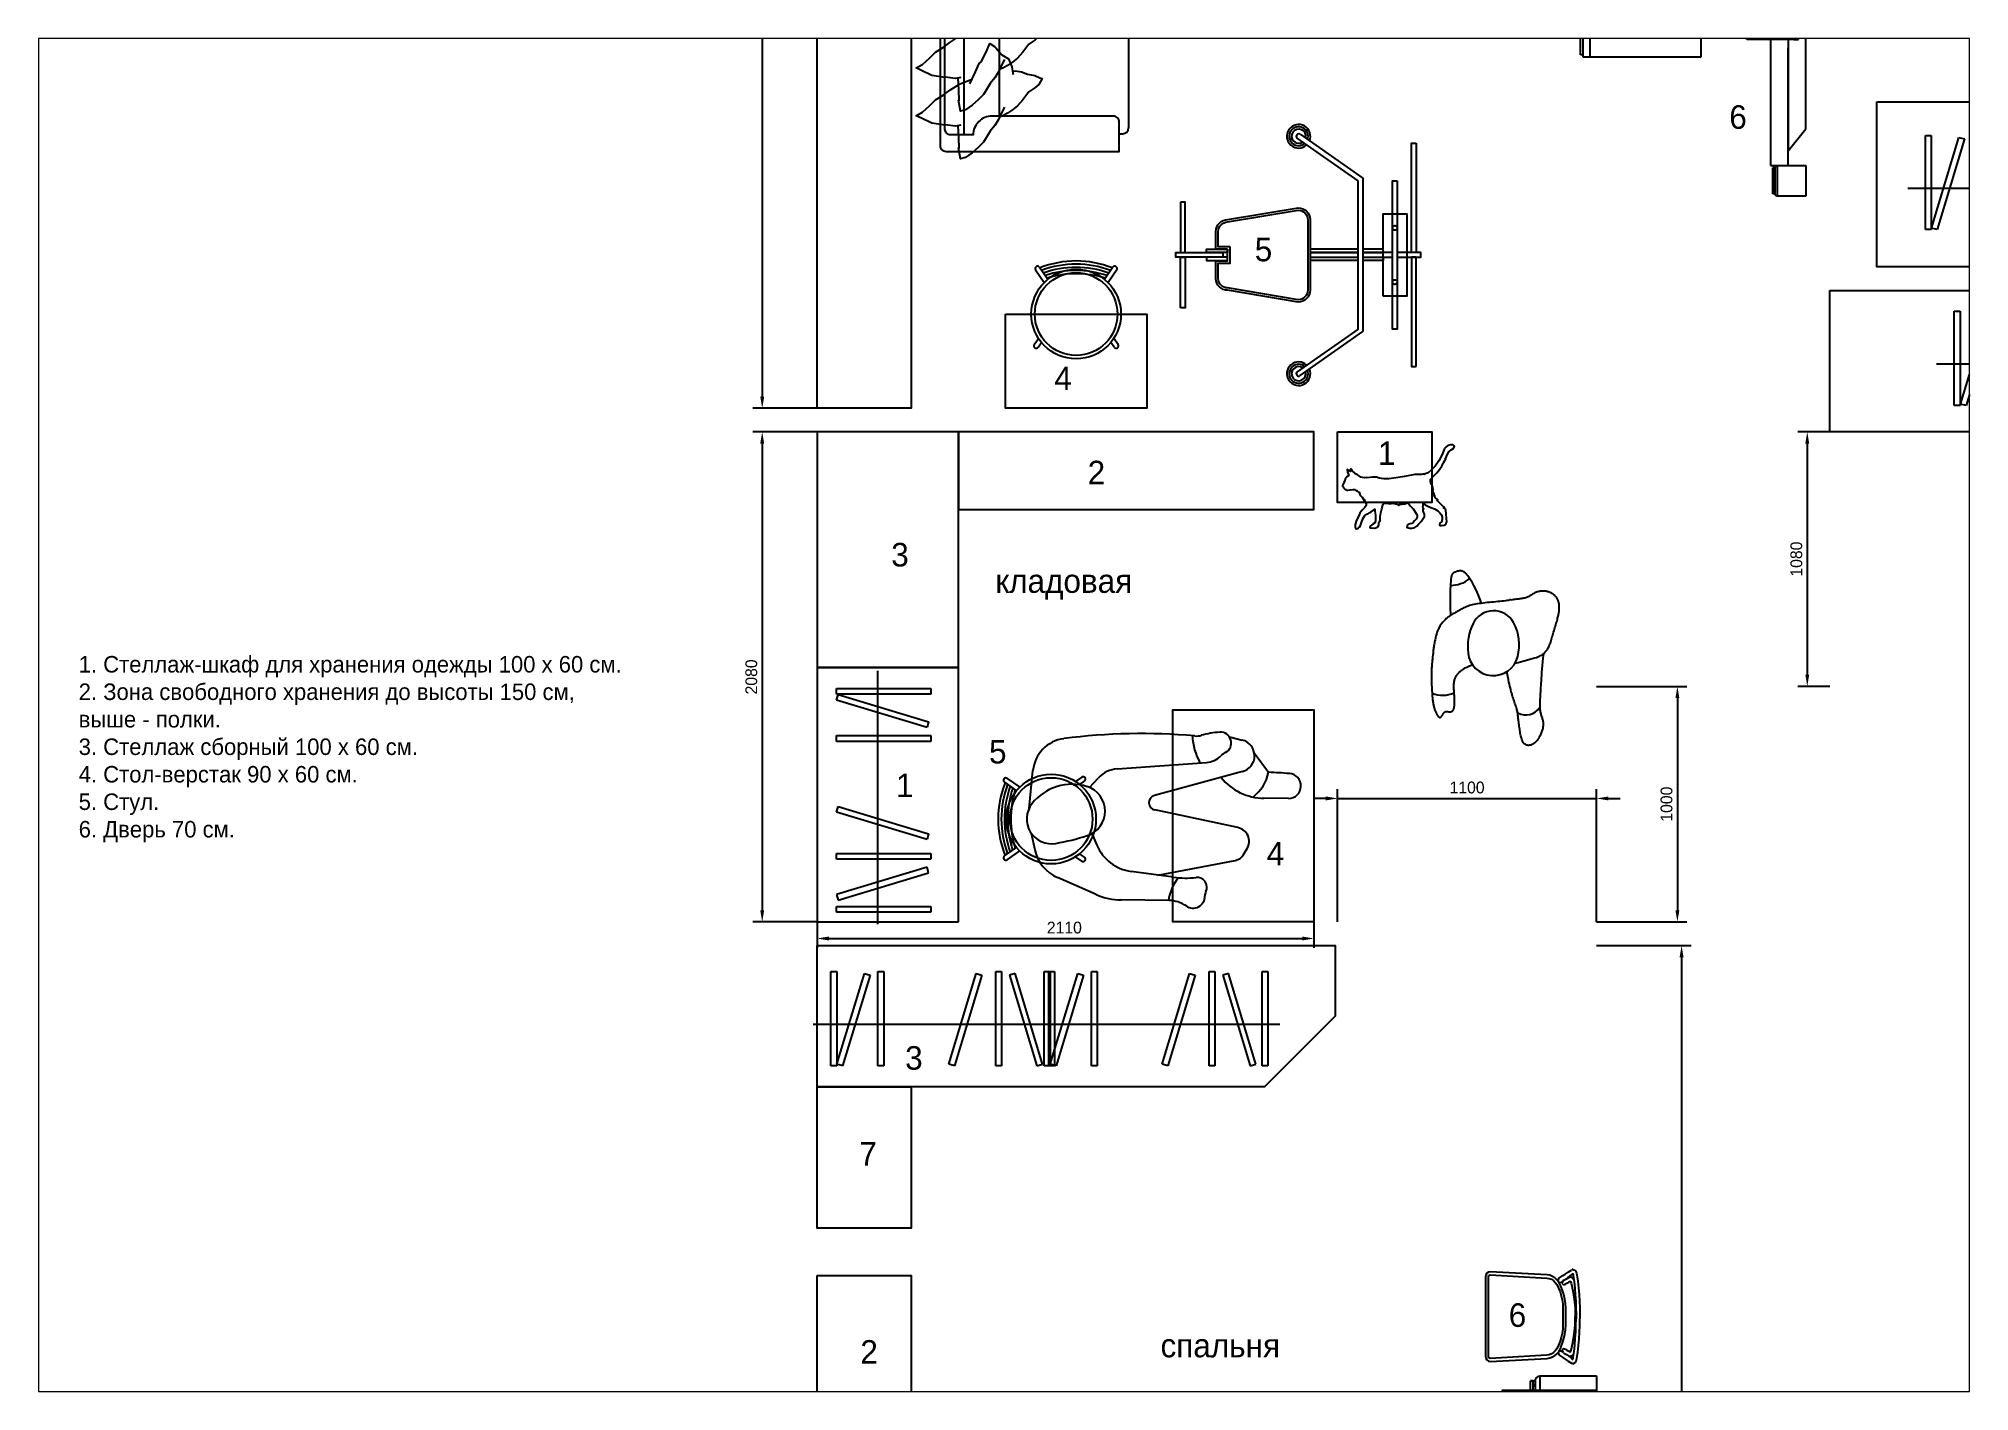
# Paper-space layout 'кладовая' of a CAD drawing. Header units: millimetres. Extents: x -4 to 406, y -16 to 271.
# The model-space entities are those that its viewports show. They can reach past a viewport. Long polylines and large blocks are cut down to what shows.
import ezdxf

# ---------------------------------------------------------------- set-up
doc = ezdxf.new("R2010")
doc.units = ezdxf.units.MM
doc.linetypes.add('ACAD_ISO10W100', pattern=[18.5, 12, -3, 0.5, -3])
doc.linetypes.add('MEDDASH', pattern=[0.25, 0.175, -0.075])
for name, color, linetype in [('04 Мебель', 5, 'Continuous'), ('07 Аксессуары', 6, 'Continuous'), ('08 Размеры', 7, 'Continuous'), ('ID-LOOSE', 31, 'Continuous'), ('ID-LOOSE2', 8, 'Continuous'), ('mebel_1', 21, 'Continuous')]:
    doc.layers.add(name, color=color, linetype=linetype)
doc.styles.add('ATTR', font='romans.shx', dxfattribs={"width": 0.8, "height": 1.2})
doc.styles.get("Standard").update_dxf_attribs({"font": 'Ubuntu-R.ttf'})
doc.dimstyles.new('ISO-25', dxfattribs={"dimtxt": 2.5, "dimasz": 2.5, "dimexe": 1.25, "dimexo": 0.625, "dimtad": 1, "dimtxsty": 'Standard', "dimcen": 2.5, "dimadec": 0, "dimazin": 0, "dimtfac": 1, "dimtmove": 0, "dimatfit": 3, "dimfxl": 1, "dimarcsym": 0})

psp = doc.layouts.new('кладовая')

msp = doc.modelspace()

# ---------------------------------------------------------------- texts
at = {"linetype": 'Continuous'}
for s, p in [('6', (8394.628, 10956.309)), ('5', (6379.639, 10393.987)), ('4', (5528.346, 9847.285)), ('1', (6902.602, 9529.572)), ('2', (5670.113, 9447.398)), ('3', (4836.048, 9098.834)), ('кладовая', (5278.236, 8986.938)), ('5', (5251.346, 8262.588)), ('1', (4856.457, 8120.189)), ('4', (6430.126, 7830.159)), ('3', (4895.142, 6963.017)), ('7', (4700.671, 6556.411)), ('6', (7458.067, 5871.731)), ('2', (4704.931, 5715.41)), ('спальня', (5979.528, 5742.553))]:
    msp.add_text(s, height=100, dxfattribs=at).set_placement(p)
at = {"insert": (1385.805, 8718.848), "char_height": 70, "width": 2318.60368, "attachment_point": 1}
msp.add_mtext('{1. Стеллаж-шкаф для хранения одежды 100 х 60 см.\\P2. Зона свободного хранения до высоты 150 см, выше - полки.\\P3. Стеллаж сборный 100 х 60 см.\\P4. Стол-верстак 90 х 60 см.\\P5. Стул.\\P6. Дверь 70 см.}', dxfattribs=at)

# ---------------------------------------------------------------- blocks, each defined once
blk = doc.blocks.new('A$C1C746C9B')
for p, q in [((-169.4, 210.1), (-132.1, 156.8)), ((-153, 221.6), (-117.1, 170.4)), ((159.7, 221.6), (123.8, 170.3)), ((176, 210.1), (138.7, 156.8)), ((-174.9, -106.7), (-156.4, -80.4)), ((181.5, -106.7), (163.1, -80.4)), ((-158.5, -118.2), (-144, -97.5)), ((165.1, -118.2), (150.6, -97.5))]:
    blk.add_line(p, q)
for radius in [190.3, 175.5]:
    blk.add_circle((3.3, 23), radius)
for centre, radius, start, end in [((2.7, -169.6), 417.8, 68.26, 111.5976), ((-161.2, 215.8), 10, 35.234, 214.7659), ((2.7, -183.1), 417.8, 69.3531, 110.5038), ((2.7, -196.6), 417.8, 70.4516, 109.5504), ((2.7, -210.1), 417.8, 71.5559, 108.2995), ((2.7, -223.6), 417.8, 72.6666, 107.161), ((167.8, 215.8), 10, 325.2341, 144.766), ((-166.7, -112.4), 10, 145.2341, 324.766), ((173.3, -112.4), 10, 215.234, 34.7659)]:
    blk.add_arc(centre, radius, start, end)
blk = doc.blocks.new('A$C27B31319')
at = {"linetype": 'Continuous'}
for p, q in [((-1035.6, -223.3), (-1035.6, 16.7)), ((-1035.6, 16.7), (-775.6, 16.7)), ((-1035.6, 16.7), (-775.6, 16.7)), ((-1035.6, -223.3), (-1035.6, 16.7)), ((-775.6, 16.7), (-775.6, -223.3)), ((-775.6, 16.7), (-775.6, -223.3)), ((824.4, 16.7), (1084.4, 16.7)), ((824.4, 16.7), (1084.4, 16.7)), ((824.4, -223.3), (824.4, 16.7)), ((824.4, -223.3), (824.4, 16.7)), ((1084.4, 16.7), (1084.4, -223.3)), ((1084.4, 16.7), (1084.4, -223.3)), ((-775.6, -223.3), (-1035.6, -223.3)), ((-1035.3, -226.8), (-1035.6, -223.3)), ((-1035.3, -226.8), (-1035.6, -223.3)), ((-1034.4, -230.1), (-1035.3, -226.8)), ((-1034.4, -230.1), (-1035.3, -226.8)), ((-1033, -233.3), (-1034.4, -230.1)), ((-1033, -233.3), (-1034.4, -230.1)), ((-1031, -236.1), (-1033, -233.3)), ((-1031, -236.1), (-1033, -233.3)), ((-1028.5, -238.6), (-1031, -236.1)), ((-1028.5, -238.6), (-1031, -236.1)), ((-1025.6, -240.6), (-1028.5, -238.6)), ((-1025.6, -240.6), (-1028.5, -238.6)), ((-1022.5, -242.1), (-1025.6, -240.6)), ((-1022.5, -242.1), (-1025.6, -240.6)), ((-1019.1, -243), (-1022.5, -242.1)), ((-1019.1, -243), (-1022.5, -242.1)), ((-1015.6, -243.3), (-1019.1, -243)), ((-1015.6, -243.3), (-1019.1, -243)), ((-795.6, -243.3), (-1015.6, -243.3)), ((-1015.6, -263.3), (-1015.6, -243.3)), ((-998.6, -243.3), (-998.6, -253.3)), ((-992.6, -243.3), (-992.6, -253.3)), ((-925.6, -248.3), (-925.6, -243.3)), ((-885.6, -243.3), (-885.6, -248.3)), ((-818.6, -243.3), (-818.6, -253.3)), ((-812.6, -243.3), (-812.6, -253.3)), ((-792.2, -243), (-795.6, -243.3)), ((-792.2, -243), (-795.6, -243.3)), ((-795.6, -243.3), (-795.6, -263.3)), ((-788.8, -242.1), (-792.2, -243)), ((-788.8, -242.1), (-792.2, -243)), ((-785.6, -240.6), (-788.8, -242.1)), ((-785.6, -240.6), (-788.8, -242.1)), ((-782.8, -238.6), (-785.6, -240.6)), ((-782.8, -238.6), (-785.6, -240.6)), ((-780.3, -236.1), (-782.8, -238.6)), ((-780.3, -236.1), (-782.8, -238.6)), ((-778.3, -233.3), (-780.3, -236.1)), ((-778.3, -233.3), (-780.3, -236.1)), ((-776.9, -230.1), (-778.3, -233.3)), ((-776.9, -230.1), (-778.3, -233.3)), ((-775.9, -226.8), (-776.9, -230.1)), ((-775.9, -226.8), (-776.9, -230.1)), ((-775.6, -223.3), (-775.9, -226.8)), ((-775.6, -223.3), (-775.9, -226.8)), ((-775.6, -223.3), (-775.6, -223.3)), ((824.7, -226.8), (824.4, -223.3)), ((1084.4, -223.3), (824.4, -223.3)), ((824.7, -226.8), (824.4, -223.3)), ((825.6, -230.1), (824.7, -226.8)), ((825.6, -230.1), (824.7, -226.8)), ((827, -233.3), (825.6, -230.1)), ((827, -233.3), (825.6, -230.1)), ((829, -236.1), (827, -233.3)), ((829, -236.1), (827, -233.3)), ((831.5, -238.6), (829, -236.1)), ((831.5, -238.6), (829, -236.1)), ((834.4, -240.6), (831.5, -238.6)), ((834.4, -240.6), (831.5, -238.6)), ((837.5, -242.1), (834.4, -240.6)), ((837.5, -242.1), (834.4, -240.6)), ((840.9, -243), (837.5, -242.1)), ((840.9, -243), (837.5, -242.1)), ((844.4, -243.3), (840.9, -243)), ((844.4, -243.3), (840.9, -243)), ((1064.4, -243.3), (844.4, -243.3)), ((844.4, -263.3), (844.4, -243.3)), ((861.4, -243.3), (861.4, -253.3)), ((867.4, -243.3), (867.4, -253.3)), ((934.4, -248.3), (934.4, -243.3)), ((974.4, -243.3), (974.4, -248.3)), ((1041.4, -243.3), (1041.4, -253.3)), ((1047.4, -243.3), (1047.4, -253.3)), ((1067.8, -243), (1064.4, -243.3)), ((1067.8, -243), (1064.4, -243.3)), ((1064.4, -243.3), (1064.4, -263.3)), ((1071.2, -242.1), (1067.8, -243)), ((1071.2, -242.1), (1067.8, -243)), ((1074.4, -240.6), (1071.2, -242.1)), ((1074.4, -240.6), (1071.2, -242.1)), ((1077.2, -238.6), (1074.4, -240.6)), ((1077.2, -238.6), (1074.4, -240.6)), ((1079.7, -236.1), (1077.2, -238.6)), ((1079.7, -236.1), (1077.2, -238.6)), ((1081.7, -233.3), (1079.7, -236.1)), ((1081.7, -233.3), (1079.7, -236.1)), ((1083.1, -230.1), (1081.7, -233.3)), ((1083.1, -230.1), (1081.7, -233.3)), ((1084.1, -226.8), (1083.1, -230.1)), ((1084.1, -226.8), (1083.1, -230.1)), ((1084.4, -223.3), (1084.1, -226.8)), ((1084.4, -223.3), (1084.1, -226.8)), ((1084.4, -223.3), (1084.4, -223.3)), ((-795.6, -253.3), (-1015.6, -253.3)), ((-1015.6, -253.3), (-1015.6, -263.3)), ((-795.6, -263.3), (-1015.6, -263.3)), ((-795.6, -263.3), (-1015.6, -263.3)), ((-885.6, -248.3), (-925.6, -248.3)), ((-795.6, -253.3), (-795.6, -263.3)), ((1064.4, -253.3), (844.4, -253.3)), ((844.4, -253.3), (844.4, -263.3)), ((1064.4, -263.3), (844.4, -263.3)), ((1064.4, -263.3), (844.4, -263.3)), ((974.4, -248.3), (934.4, -248.3)), ((1064.4, -253.3), (1064.4, -263.3))]:
    blk.add_line(p, q, dxfattribs=at)
at = {"ltscale": 10}
for p, q in [((-463.1, 16.7), (-650.6, -133.3)), ((511.9, 16.7), (-463.1, 16.7)), ((699.4, -133.3), (511.9, 16.7)), ((-775.6, -133.3), (699.4, -133.3)), ((-775.6, -133.3), (-775.6, -283.3)), ((824.4, -133.3), (-175.6, -133.3)), ((824.4, -283.3), (824.4, -133.3)), ((-775.6, -283.3), (824.4, -283.3))]:
    blk.add_line(p, q, dxfattribs=at)
blk = doc.blocks.new('A$C17882DD3')
at = {"layer": 'ID-LOOSE', "ltscale": 0.5}
for p, q in [((0.0418, 0.5128), (0.2285, 0.2463)), ((0.2389, 0.2663), (0.0582, 0.5243)), ((0.8689, 0.2663), (1.0495, 0.5243)), ((1.0659, 0.5128), (0.8793, 0.2463)), ((0.8793, 0.2463), (0.2285, 0.2463)), ((0.2389, 0.2663), (0.8689, 0.2663))]:
    blk.add_line(p, q, dxfattribs=at)
for points in [[(0.5639, 0.92), (0.5639, 0.84), (0.5439, 0.84), (0.5439, 1.04), (0.5639, 1.04)], [(0.8689, 0.0999), (0.2389, 0.0999), (0.2389, 0.1199), (0.8689, 0.1199)], [(0.3789, 0.1599), (0.7289, 0.1599), (0.7289, 0.0599), (0.3789, 0.0599)]]:
    blk.add_lwpolyline(points, close=True, dxfattribs=at)
blk.add_lwpolyline([(0.5789, 0.82), (0.5789, 0.87), (0.6539, 0.87, -0.414214), (0.7039, 0.82), (0.7539, 0.52, -0.414214), (0.7039, 0.47), (0.4039, 0.47, -0.414214), (0.3539, 0.52), (0.4039, 0.82, -0.414214), (0.4539, 0.87), (0.5289, 0.87), (0.5289, 0.82)], format="xyb", close=True, dxfattribs=at)
for points in [[(0.5439, 0.47), (0.5439, 0.2663)], [(0.5639, 0.2663), (0.5639, 0.47)], [(0.5439, 0.2463), (0.5439, 0.1199)], [(0.5639, 0.1199), (0.5639, 0.1498), (0.5639, 0.2463)], [(0.5439, 0.0999), (0.5439, 0), (0.5639, 0), (0.5639, 0.0999)]]:
    blk.add_lwpolyline(points, dxfattribs=at)
for centre in [(0.4389, 0.1099), (0.6689, 0.1099)]:
    blk.add_circle(centre, 0.01, dxfattribs=at)
for centre, radius, start, end in [((0.05, 0.5186), 0.05, 316.53696, 293.46304), ((0.05, 0.5186), 0.01, 35, 215), ((1.0577, 0.5186), 0.05, 246.53696, 223.46304), ((1.0577, 0.5186), 0.01, 325, 145)]:
    blk.add_arc(centre, radius, start, end, dxfattribs=at)
at = {"layer": 'ID-LOOSE2', "ltscale": 0.5}
for points in [[(0.3299, 1.0201), (0.5439, 1.0201), (0.5439, 1.0001), (0.3299, 1.0001)], [(0.7778, 1.0201), (0.5639, 1.0201), (0.5639, 1.0001), (0.7778, 1.0001)], [(0.5299, 0.82), (0.5439, 0.82), (0.5439, 0.9099), (0.5299, 0.9099)], [(0.5778, 0.82), (0.5639, 0.82), (0.5639, 0.9099), (0.5778, 0.9099)], [(0.0799, 0.0199), (0.5439, 0.0199), (0.5439, 0.0399), (0.0799, 0.0399)], [(1.0278, 0.0199), (0.5639, 0.0199), (0.5639, 0.0399), (1.0278, 0.0399)]]:
    blk.add_lwpolyline(points, close=True, dxfattribs=at)
blk.add_lwpolyline([(0.5889, 0.81), (0.5889, 0.86), (0.6539, 0.86, -0.414214), (0.6939, 0.82), (0.7439, 0.52, -0.414214), (0.7039, 0.48), (0.4039, 0.48, -0.414214), (0.3639, 0.52), (0.4139, 0.82, -0.414214), (0.4539, 0.86), (0.5189, 0.86), (0.5189, 0.81)], format="xyb", close=True, dxfattribs=at)
for points in [[(0.5299, 0.2663), (0.5299, 0.47)], [(0.5439, 0.47), (0.5439, 0.2663)], [(0.5639, 0.47), (0.5639, 0.2663)], [(0.5778, 0.2663), (0.5778, 0.47)], [(0.5439, 0.2463), (0.5439, 0.1599), (0.5299, 0.1599), (0.5299, 0.2463)], [(0.5639, 0.2463), (0.5639, 0.1599), (0.5778, 0.1599), (0.5778, 0.2463)]]:
    blk.add_lwpolyline(points, dxfattribs=at)
for centre, radius, start, end in [((0.05, 0.5186), 0.04, 316.53696, 290.52249), ((0.05, 0.5186), 0.03, 324.47122, 285.52878), ((1.0577, 0.5186), 0.04, 249.47751, 223.46304), ((1.0577, 0.5186), 0.03, 254.47122, 215.52878)]:
    blk.add_arc(centre, radius, start, end, dxfattribs=at)
blk = doc.blocks.new('A$C62714FF1')
at = {"layer": 'mebel_1', "linetype": 'ACAD_ISO10W100'}
for p, q in [((383.4, 1587.4), (383.4, 1680.1)), ((383.4, 1680.1), (883.4, 1680.1)), ((853.4, 1680.1), (853.4, 1280.1)), ((883.4, 1680.1), (883.4, 1670.1)), ((883.4, 1680.1), (883.4, 1280.1)), ((883.4, 1670.1), (893.4, 1670.1)), ((893.4, 1670.1), (893.4, 1290.1)), ((-31.8, 1605.5), (-31.8, 605.5)), ((-11.8, 1605.5), (-31.8, 1605.5)), ((-11.8, 1605.5), (188.2, 1605.5)), ((-11.8, 605.5), (-11.8, 1605.5)), ((188.2, 1605.5), (188.2, 605.5)), ((188.2, 1587.4), (753.5, 1587.4)), ((793.5, 1547.4), (793.5, 27.4)), ((883.4, 1280.1), (793.5, 1280.1)), ((853.4, 1280.1), (853.4, 1280.1)), ((893.4, 1290.1), (883.4, 1290.1)), ((1035.1, 752.6), (1031.2, 742.9)), ((1031.2, 742.9), (1041, 739)), ((1065, 742.5), (1035.1, 752.6)), ((1041, 739), (1050.4, 735.3)), ((1093.7, 729.4), (1065, 742.5)), ((1307.8, 687), (1162.5, 752.4)), ((1382.1, 766.8), (1340.4, 674.4)), ((1361.5, 756.3), (1387, 774.9)), ((1367.2, 747.5), (1361.5, 756.3)), ((1372.4, 750.9), (1367.2, 747.5)), ((1410.8, 753.9), (1369.8, 662.9)), ((1382.1, 766.8), (1410.8, 753.9)), ((1387, 774.9), (1414.2, 790.8)), ((1411.2, 776.2), (1402.7, 770.7)), ((1416.9, 767.4), (1408.4, 761.9)), ((1409.1, 748.1), (1431.4, 764.4)), ((1420, 782), (1411.2, 776.2)), ((1414.2, 790.8), (1420, 782)), ((1425.7, 773.2), (1416.9, 767.4)), ((1431.4, 764.4), (1425.7, 773.2)), ((1023.5, 723.4), (1027.4, 733.1)), ((1048.6, 711.9), (1023.5, 723.4)), ((1027.4, 733.1), (1037.1, 729.2)), ((1037.1, 729.2), (1046.5, 725.5)), ((1045.8, 717.2), (1071.4, 735.6)), ((1045.8, 717.2), (1095.6, 648)), ((1071.4, 735.6), (1113.1, 677.6)), ((1084.1, 721.9), (1089.8, 719.6)), ((1089.8, 719.6), (1093.7, 729.4)), ((1115.4, 723.2), (1536.2, 533.7)), ((-31.8, 605.5), (-11.8, 605.5)), ((188.2, 605.5), (-11.8, 605.5)), ((-6.5, 27.4), (-6.5, 605.5)), ((908.3, 430.4), (884.6, 409.6)), ((899.3, 407.9), (907.3, 414.1)), ((934, 448.7), (908.3, 430.4)), ((917.5, 432.4), (1002.3, 441)), ((920.6, 401.1), (917.5, 432.4)), ((940.5, 440.4), (934, 448.7)), ((935.7, 436.6), (940.5, 440.4)), ((884.6, 409.6), (891.1, 401.3)), ((891.1, 401.3), (899.3, 407.9)), ((897.6, 393.1), (905.8, 399.6)), ((904.1, 384.9), (897.6, 393.1)), ((926.6, 400.9), (904.1, 384.9)), ((905.8, 399.6), (913.8, 405.9)), ((920.6, 401.1), (991.7, 408.2)), ((959.1, 376.3), (1379.8, 186.7)), ((968.4, 321.6), (1113.6, 256.2)), ((312.6, 174), (312.6, 64.8)), ((648.9, 139.5), (321.2, 182.6)), ((1103.1, 147.6), (1144.7, 240)), ((1131.8, 134.7), (1172.8, 225.6)), ((1379.8, 186.7), (1356.6, 135.2)), ((1356.6, 135.2), (1379.8, 186.7)), ((1424.1, 181.9), (1420.2, 172.1)), ((1420.2, 172.1), (1448.9, 159)), ((1442.5, 165.9), (1423.8, 191.9)), ((1429.8, 179.6), (1424.1, 181.9)), ((1468.1, 184.3), (1442.5, 165.9)), ((1468.1, 184.3), (1445.6, 215.5)), ((1472.9, 162.5), (1463.5, 166.2)), ((1465.2, 189.6), (1490.4, 178.1)), ((1476.8, 172.3), (1467.3, 176)), ((1486.5, 168.4), (1476.8, 172.3)), ((1490.4, 178.1), (1486.5, 168.4)), ((657.5, 64.8), (657.5, 130.9)), ((1105, 154.1), (1082.2, 141.7)), ((1082.2, 141.7), (1086.8, 132.3)), ((1086.8, 132.3), (1096.2, 136.8)), ((1091.3, 122.8), (1100.8, 127.3)), ((1095.8, 113.3), (1091.3, 122.8)), ((1124.9, 125.5), (1095.8, 113.3)), ((1096.2, 136.8), (1105.4, 141.2)), ((1100.8, 127.3), (1109.9, 131.7)), ((1131.8, 134.7), (1103.1, 147.6)), ((1152.6, 140.6), (1124.9, 125.5)), ((1138.3, 145.4), (1138.6, 145.5)), ((1138.6, 145.5), (1148.1, 150)), ((1148.1, 150), (1152.6, 140.6)), ((1448.9, 159), (1478.8, 148.9)), ((1482.7, 158.6), (1472.9, 162.5)), ((1478.8, 148.9), (1482.7, 158.6)), ((312.6, 64.8), (312.6, -38.1)), ((657.5, -38.1), (657.5, 64.8)), ((312.6, -12.6), (33.5, -12.6)), ((321.2, -46.7), (648.9, -46.7)), ((753.5, -12.6), (657.5, -12.6))]:
    blk.add_line(p, q, dxfattribs=at)
for centre, radius, start, end in [((753.5, 1547.4), 40, 0, 90), ((1058.6, 726.4), 12.1, 35.7423, 215.7423), ((1159.3, 713.8), 44.9, 124.73787, 167.90403), ((-1114.1, -5656.7), 6790.3, 66.81408, 70.66821), ((2136.2, 54.5), 1197.9, 144.36823, 144.92497), ((2982.1, -221.6), 1880.6, 148.29452, 151.41725), ((-389.5, 1297.8), 1880.6, 340.14929, 343.19007), ((1396.5, 760.4), 12.1, 335.7423, 155.7423), ((1396.5, 760.4), 5.25, 335.7423, 155.7423), ((2136.2, 54.5), 1197.9, 146.60206, 164.88253), ((2701.7, 1608.6), 1880.6, 208.29452, 211.04195), ((1058.6, 726.4), 5.25, 35.7423, 215.7423), ((-299.8, -551.6), 1880.6, 41.09923, 43.19007), ((1698.9, 251.6), 353, 123.12449, 188.36011), ((1189.1, 481.3), 323.7, 299.73348, 11.75111), ((1081.1, 530), 470.9, 308.0351, 3.44949), ((1878.6, 170.6), 508.8, 136.38118, 175.10341), ((1081.1, 530), 481.4, 307.81093, 3.67366), ((919.1, 416.8), 12.1, 95.7423, 275.7423), ((919.1, 416.8), 5.25, 95.7423, 275.7423), ((1346.6, -1398.6), 1880.6, 100.44264, 103.19007), ((976.6, 2280.9), 1880.6, 268.29452, 270.38536), ((995.2, 349.6), 44.9, 143.58057, 186.74672), ((4261.6, 6272.7), 6790.3, 240.81638, 244.67052), ((2136.2, 54.5), 1197.9, 166.55962, 167.11636), ((321.2, 174), 8.62, 90, 180), ((2903.4, -396.3), 1880.6, 160.06735, 163.19007), ((-468.2, 1123.1), 1880.6, 328.29452, 331.3353), ((2813.7, 1453.1), 1880.6, 222.22693, 223.19007), ((1455.3, 175.1), 12.1, 215.7423, 35.7423), ((-187.9, -707.1), 1880.6, 28.29452, 29.51043), ((1455.3, 175.1), 5.25, 215.7423, 35.7423), ((648.9, 130.9), 8.61, 359.93648, 90.06352), ((1117.4, 141.1), 12.1, 155.7423, 335.7423), ((1117.4, 141.1), 5.25, 155.7423, 335.7423), ((1373.8, 154.4), 5.33, 118.66941, 297.05322), ((33.5, 27.4), 40, 180, 270), ((753.5, 27.4), 40, 270, 0), ((321.2, -38.1), 8.62, 180, 270), ((648.9, -38.1), 8.62, 270, 0)]:
    blk.add_arc(centre, radius, start, end, dxfattribs=at)
blk = doc.blocks.new('A$C51B264FC')
at = {"color": 0, "linetype": 'MEDDASH'}
blk.add_line((1.075, 0.175), (0, 0.175), dxfattribs=at)
for points in [[(0.1, 0), (0.075, 0), (0.075, 0.4), (0.1, 0.4)], [(0.125, 0), (0.1009, 0.0065), (0.2173, 0.3911), (0.2415, 0.3847)], [(0.3, 0), (0.275, 0), (0.275, 0.4), (0.3, 0.4)], [(0.6, 0), (0.5759, 0.0065), (0.6923, 0.3911), (0.7165, 0.3847)], [(0.8, 0), (0.775, 0), (0.775, 0.4), (0.8, 0.4)], [(0.95, 0), (0.9741, 0.0065), (0.8577, 0.3911), (0.8335, 0.3847)], [(1.025, 0), (1, 0), (1, 0.4), (1.025, 0.4)]]:
    blk.add_lwpolyline(points, close=True, dxfattribs=at)
blk = doc.blocks.new('*D33')
at = {"layer": '08 Размеры', "color": 0, "lineweight": -2}
for p, q in [((7831.2, 7490.1), (8232.1, 7490.1)), ((8192.1, 7440.1), (8192.1, 2860.1)), ((7201.2, 2810.1), (8232.1, 2810.1))]:
    blk.add_line(p, q, dxfattribs=at)
at = {"layer": '08 Размеры', "color": 0}
for points in [[(8200.5, 7440.1), (8183.8, 7440.1), (8192.1, 7490.1)], [(8183.8, 2860.1), (8200.5, 2860.1), (8192.1, 2810.1)]]:
    blk.add_solid(points, dxfattribs=at)
at = {"layer": 'Defpoints', "color": 0}
for p in [(7831.2, 7490.1), (7201.2, 2810.1), (8192.1, 2810.1)]:
    blk.add_point(p, dxfattribs=at)
at = {"layer": '08 Размеры', "color": 0, "insert": (8146, 5072), "char_height": 50, "attachment_point": 5, "rotation": 90}
blk.add_mtext('4680', dxfattribs=at)
blk = doc.blocks.new('*D35')
at = {"layer": '08 Размеры', "color": 0, "lineweight": -2}
for p, q in [((4521.2, 13170.1), (4248.2, 13170.1)), ((4288.2, 13120.1), (4288.2, 9820.1)), ((4521.2, 9770.1), (4248.2, 9770.1))]:
    blk.add_line(p, q, dxfattribs=at)
at = {"layer": '08 Размеры', "color": 0}
for points in [[(4296.5, 13120.1), (4279.8, 13120.1), (4288.2, 13170.1)], [(4279.8, 9820.1), (4296.5, 9820.1), (4288.2, 9770.1)]]:
    blk.add_solid(points, dxfattribs=at)
at = {"layer": 'Defpoints', "color": 0}
for p in [(4521.2, 13170.1), (4288.2, 9770.1), (4521.2, 9770.1)]:
    blk.add_point(p, dxfattribs=at)
at = {"layer": '08 Размеры', "color": 0, "insert": (4242.1, 11470.1), "char_height": 50, "attachment_point": 5, "rotation": 90}
blk.add_mtext('3400', dxfattribs=at)
blk = doc.blocks.new('*D41')
at = {"layer": '08 Размеры', "color": 0, "lineweight": -2}
for p, q in [((6731.2, 7590.1), (6731.2, 8154.4)), ((7831.2, 7590.1), (7831.2, 8154.4)), ((6681.2, 8114.4), (6631.2, 8114.4)), ((6731.2, 8114.4), (7831.2, 8114.4)), ((7881.2, 8114.4), (7931.2, 8114.4))]:
    blk.add_line(p, q, dxfattribs=at)
at = {"layer": '08 Размеры', "color": 0}
for points in [[(6681.2, 8106), (6681.2, 8122.7), (6731.2, 8114.4)], [(7881.2, 8122.7), (7881.2, 8106), (7831.2, 8114.4)]]:
    blk.add_solid(points, dxfattribs=at)
at = {"layer": 'Defpoints', "color": 0}
for p in [(7831.2, 8114.4), (6731.2, 7590.1), (7831.2, 7590.1)]:
    blk.add_point(p, dxfattribs=at)
at = {"layer": '08 Размеры', "color": 0, "insert": (7281.2, 8160.5), "char_height": 50, "attachment_point": 5}
blk.add_mtext('1100', dxfattribs=at)
blk = doc.blocks.new('*D42')
at = {"layer": '08 Размеры', "color": 0, "lineweight": -2}
for p, q in [((7831.2, 8590.1), (8214.4, 8590.1)), ((8174.4, 8540.1), (8174.4, 7640.1)), ((7831.2, 7590.1), (8214.4, 7590.1))]:
    blk.add_line(p, q, dxfattribs=at)
at = {"layer": '08 Размеры', "color": 0}
for points in [[(8182.7, 8540.1), (8166, 8540.1), (8174.4, 8590.1)], [(8166, 7640.1), (8182.7, 7640.1), (8174.4, 7590.1)]]:
    blk.add_solid(points, dxfattribs=at)
at = {"layer": 'Defpoints', "color": 0}
for p in [(7831.2, 8590.1), (7831.2, 7590.1), (8174.4, 7590.1)]:
    blk.add_point(p, dxfattribs=at)
at = {"layer": '08 Размеры', "color": 0, "insert": (8128.3, 8090.1), "char_height": 50, "attachment_point": 5, "rotation": 90}
blk.add_mtext('1000', dxfattribs=at)
blk = doc.blocks.new('*D43')
at = {"layer": '08 Размеры', "color": 0, "lineweight": -2}
for p, q in [((8821.2, 9670.1), (8685.7, 9670.1)), ((8725.7, 9620.1), (8725.7, 8640.1)), ((8821.2, 8590.1), (8685.7, 8590.1))]:
    blk.add_line(p, q, dxfattribs=at)
at = {"layer": '08 Размеры', "color": 0}
for points in [[(8734.1, 9620.1), (8717.4, 9620.1), (8725.7, 9670.1)], [(8717.4, 8640.1), (8734.1, 8640.1), (8725.7, 8590.1)]]:
    blk.add_solid(points, dxfattribs=at)
at = {"layer": 'Defpoints', "color": 0}
for p in [(8821.2, 9670.1), (8725.7, 8590.1), (8821.2, 8590.1)]:
    blk.add_point(p, dxfattribs=at)
at = {"layer": '08 Размеры', "color": 0, "insert": (8679.6, 9130.1), "char_height": 50, "attachment_point": 5, "rotation": 90}
blk.add_mtext('1080', dxfattribs=at)
blk = doc.blocks.new('*D49')
at = {"layer": '08 Размеры', "color": 0, "lineweight": -2}
for p, q in [((4521.2, 9670.1), (4248.2, 9670.1)), ((4288.2, 9620.1), (4288.2, 7640.1)), ((4521.2, 7590.1), (4248.2, 7590.1))]:
    blk.add_line(p, q, dxfattribs=at)
at = {"layer": '08 Размеры', "color": 0}
for points in [[(4296.5, 9620.1), (4279.8, 9620.1), (4288.2, 9670.1)], [(4279.8, 7640.1), (4296.5, 7640.1), (4288.2, 7590.1)]]:
    blk.add_solid(points, dxfattribs=at)
at = {"layer": 'Defpoints', "color": 0}
for p in [(4521.2, 9670.1), (4288.2, 7590.1), (4521.2, 7590.1)]:
    blk.add_point(p, dxfattribs=at)
at = {"layer": '08 Размеры', "color": 0, "insert": (4242.1, 8630.1), "char_height": 50, "attachment_point": 5, "rotation": 90}
blk.add_mtext('2080', dxfattribs=at)
blk = doc.blocks.new('*D50')
at = {"layer": '08 Размеры', "color": 0, "lineweight": -2}
for p, q in [((4521.2, 7590.1), (4521.2, 7479.9)), ((6631.2, 7590.1), (6631.2, 7479.9)), ((4571.2, 7519.9), (6581.2, 7519.9))]:
    blk.add_line(p, q, dxfattribs=at)
at = {"layer": '08 Размеры', "color": 0}
for points in [[(4571.2, 7528.3), (4571.2, 7511.6), (4521.2, 7519.9)], [(6581.2, 7511.6), (6581.2, 7528.3), (6631.2, 7519.9)]]:
    blk.add_solid(points, dxfattribs=at)
at = {"layer": 'Defpoints', "color": 0}
for p in [(4521.2, 7590.1), (6631.2, 7590.1), (6631.2, 7519.9)]:
    blk.add_point(p, dxfattribs=at)
at = {"layer": '08 Размеры', "color": 0, "insert": (5571.2, 7566), "char_height": 50, "attachment_point": 5}
blk.add_mtext('2110', dxfattribs=at)
blk = doc.blocks.new('Person 10 Man Walking PV')
for p, q in [((-9.14, 9.86), (-9.22, 9.8)), ((-9.05, 9.92), (-9.14, 9.86)), ((-8.95, 9.97), (-9.05, 9.92)), ((-8.85, 10.02), (-8.95, 9.97)), ((-8.74, 10.07), (-8.85, 10.02)), ((-8.63, 10.12), (-8.74, 10.07)), ((-8.52, 10.17), (-8.63, 10.12)), ((-8.41, 10.21), (-8.52, 10.17)), ((-8.29, 10.26), (-8.41, 10.21)), ((-8.17, 10.3), (-8.29, 10.26)), ((-8.05, 10.34), (-8.17, 10.3)), ((-7.92, 10.38), (-8.05, 10.34)), ((-7.79, 10.42), (-7.92, 10.38)), ((-7.66, 10.45), (-7.79, 10.42)), ((-7.52, 10.49), (-7.66, 10.45)), ((-7.38, 10.52), (-7.52, 10.49)), ((-7.23, 10.55), (-7.38, 10.52)), ((-7.07, 10.58), (-7.23, 10.55)), ((-6.9, 10.61), (-7.07, 10.58)), ((-6.73, 10.63), (-6.9, 10.61)), ((-6.54, 10.65), (-6.73, 10.63)), ((-6.35, 10.67), (-6.54, 10.65)), ((-6.15, 10.69), (-6.35, 10.67)), ((-5.94, 10.7), (-6.15, 10.69)), ((-5.73, 10.72), (-5.94, 10.7)), ((-5.5, 10.73), (-5.73, 10.72)), ((-5.27, 10.75), (-5.5, 10.73)), ((-5.04, 10.76), (-5.27, 10.75)), ((-4.8, 10.78), (-5.04, 10.76)), ((-4.56, 10.79), (-4.8, 10.78)), ((-4.31, 10.8), (-4.56, 10.79)), ((-4.07, 10.81), (-4.31, 10.8)), ((-3.84, 10.82), (-4.07, 10.81)), ((-3.61, 10.83), (-3.84, 10.82)), ((-3.38, 10.84), (-3.61, 10.83)), ((-3.17, 10.84), (-3.38, 10.84)), ((-2.96, 10.85), (-3.17, 10.84)), ((-2.76, 10.85), (-2.96, 10.85)), ((-2.56, 10.85), (-2.76, 10.85)), ((-2.37, 10.85), (-2.56, 10.85)), ((-2.18, 10.85), (-2.37, 10.85)), ((-2, 10.84), (-2.18, 10.85)), ((-1.83, 10.84), (-2, 10.84)), ((-1.65, 10.83), (-1.83, 10.84)), ((-1.48, 10.83), (-1.65, 10.83)), ((-1.31, 10.82), (-1.48, 10.83)), ((-1.14, 10.81), (-1.31, 10.82)), ((-0.97, 10.8), (-1.14, 10.81)), ((-0.79, 10.79), (-0.97, 10.8)), ((-0.61, 10.77), (-0.79, 10.79)), ((-0.42, 10.76), (-0.61, 10.77)), ((-0.23, 10.74), (-0.42, 10.76)), ((-0.03, 10.72), (-0.23, 10.74)), ((0.17, 10.7), (-0.03, 10.72)), ((0.37, 10.68), (0.17, 10.7)), ((0.57, 10.66), (0.37, 10.68)), ((0.77, 10.64), (0.57, 10.66)), ((0.96, 10.62), (0.77, 10.64)), ((1.16, 10.6), (0.96, 10.62)), ((1.34, 10.58), (1.16, 10.6)), ((1.53, 10.57), (1.34, 10.58)), ((1.71, 10.55), (1.53, 10.57)), ((1.89, 10.53), (1.71, 10.55)), ((2.08, 10.5), (1.89, 10.53)), ((2.27, 10.49), (2.08, 10.5)), ((2.46, 10.45), (2.27, 10.49)), ((2.65, 10.42), (2.46, 10.45)), ((2.85, 10.38), (2.65, 10.42)), ((3.05, 10.34), (2.85, 10.38)), ((3.25, 10.3), (3.05, 10.34)), ((3.46, 10.26), (3.25, 10.3)), ((3.66, 10.22), (3.46, 10.26)), ((3.86, 10.17), (3.66, 10.22)), ((4.05, 10.13), (3.86, 10.17)), ((4.24, 10.08), (4.05, 10.13)), ((4.43, 10.03), (4.24, 10.08)), ((4.61, 9.99), (4.43, 10.03)), ((4.79, 9.93), (4.61, 9.99)), ((4.97, 9.88), (4.79, 9.93)), ((5.14, 9.82), (4.97, 9.88)), ((-9.54, 9.44), (-9.55, 9.39)), ((-9.55, 9.39), (-9.54, 9.34)), ((-9.52, 9.5), (-9.54, 9.44)), ((-9.54, 9.34), (-9.53, 9.3)), ((-9.53, 9.3), (-9.5, 9.26)), ((-9.48, 9.55), (-9.52, 9.5)), ((-9.5, 9.26), (-9.46, 9.22)), ((-9.43, 9.61), (-9.48, 9.55)), ((-9.46, 9.22), (-9.42, 9.18)), ((-9.37, 9.67), (-9.43, 9.61)), ((-9.42, 9.18), (-9.38, 9.14)), ((-9.38, 9.14), (-9.33, 9.11)), ((-9.3, 9.74), (-9.37, 9.67)), ((-9.33, 9.11), (-9.28, 9.07)), ((-9.22, 9.8), (-9.3, 9.74)), ((-9.28, 9.07), (-9.23, 9.04)), ((-9.23, 9.04), (-9.18, 9.01)), ((-9.18, 9.01), (-9.13, 8.98)), ((-9.13, 8.98), (-9.07, 8.94)), ((-9.07, 8.94), (-9.02, 8.91)), ((-9.02, 8.91), (-8.97, 8.88)), ((-8.97, 8.88), (-8.92, 8.85)), ((-8.92, 8.85), (-8.86, 8.81)), ((-8.86, 8.81), (-8.81, 8.78)), ((-8.81, 8.78), (-8.76, 8.74)), ((-8.76, 8.74), (-8.71, 8.7)), ((-8.71, 8.7), (-8.67, 8.66)), ((-8.67, 8.66), (-8.63, 8.61)), ((-8.63, 8.61), (-8.6, 8.56)), ((-8.6, 8.56), (-8.57, 8.51)), ((-8.57, 7.85), (-8.58, 7.8)), ((-8.58, 7.8), (-8.58, 7.74)), ((-8.58, 7.74), (-8.58, 7.69)), ((-8.58, 7.69), (-8.58, 7.64)), ((-8.58, 7.64), (-8.57, 7.58)), ((-8.57, 8.51), (-8.55, 8.46)), ((-8.56, 7.97), (-8.57, 7.91)), ((-8.57, 7.91), (-8.57, 7.85)), ((-8.57, 7.58), (-8.56, 7.53)), ((-8.55, 8.03), (-8.56, 7.97)), ((-8.56, 7.53), (-8.55, 7.48)), ((-8.55, 8.46), (-8.54, 8.4)), ((-8.54, 8.09), (-8.55, 8.03)), ((-8.55, 7.48), (-8.53, 7.43)), ((-8.54, 8.4), (-8.53, 8.34)), ((-8.53, 8.22), (-8.54, 8.15)), ((-8.54, 8.15), (-8.54, 8.09)), ((-8.53, 8.34), (-8.53, 8.28)), ((-8.53, 8.28), (-8.53, 8.22)), ((-8.53, 7.43), (-8.51, 7.38)), ((-8.51, 7.38), (-8.48, 7.33)), ((-8.48, 7.33), (-8.45, 7.28)), ((-8.45, 7.28), (-8.42, 7.24)), ((-8.42, 7.24), (-8.38, 7.2)), ((-8.38, 7.2), (-8.34, 7.17)), ((-8.34, 7.17), (-8.29, 7.13)), ((-8.29, 7.13), (-8.24, 7.1)), ((-8.24, 7.1), (-8.18, 7.09)), ((-8.18, 7.09), (-8.12, 7.05)), ((-8.12, 7.05), (-8.05, 7.03)), ((-8.05, 7.03), (-7.99, 7.02)), ((-7.99, 7.02), (-7.92, 7)), ((-7.92, 7), (-7.84, 6.99)), ((-7.84, 6.99), (-7.77, 6.97)), ((-7.77, 6.97), (-7.68, 6.96)), ((-7.68, 6.96), (-7.6, 6.95)), ((-7.6, 6.95), (-7.5, 6.95)), ((-7.5, 6.95), (-7.4, 6.94)), ((-7.4, 6.94), (-7.29, 6.93)), ((-7.29, 6.93), (-7.17, 6.93)), ((-7.17, 6.93), (-7.04, 6.93)), ((-7.04, 6.93), (-6.9, 6.92)), ((-6.9, 6.92), (-6.75, 6.92)), ((-6.75, 6.92), (-6.6, 6.92)), ((-6.6, 6.92), (-6.45, 6.92)), ((-6.45, 6.92), (-6.29, 6.93)), ((-6.29, 6.93), (-6.13, 6.93)), ((-6.13, 6.93), (-5.97, 6.94)), ((-5.97, 6.94), (-5.81, 6.95)), ((-5.81, 6.95), (-5.65, 6.96)), ((-5.65, 6.96), (-5.5, 6.97)), ((-5.5, 6.97), (-5.34, 6.98)), ((-5.34, 6.98), (-5.19, 6.99)), ((-5.19, 6.99), (-5.04, 7)), ((-5.04, 7), (-4.88, 7.01)), ((-4.88, 7.01), (-4.73, 7.02)), ((-4.73, 7.02), (-4.57, 7.03)), ((-4.57, 7.03), (-4.42, 7.03)), ((-4.42, 7.03), (-4.26, 7.03)), ((-4.26, 7.03), (-4.11, 7.03)), ((-4.11, 7.03), (-3.96, 7.03)), ((-3.96, 7.03), (-3.81, 7.02)), ((-3.81, 7.02), (-3.67, 7.01)), ((-3.67, 7.01), (-3.54, 6.99)), ((-3.54, 6.99), (-3.41, 6.97)), ((-3.41, 6.97), (-3.28, 6.94)), ((-3.28, 6.94), (-3.17, 6.91)), ((-3.17, 6.91), (-3.05, 6.88)), ((-3.05, 6.88), (-2.94, 6.84)), ((-2.94, 6.84), (-2.84, 6.79)), ((-2.84, 6.79), (-2.73, 6.74)), ((-2.73, 6.74), (-2.63, 6.69)), ((-2.63, 6.69), (-2.53, 6.63)), ((-2.53, 6.63), (-2.43, 6.57)), ((-2.43, 6.57), (-2.33, 6.5)), ((5.31, 9.75), (5.14, 9.82)), ((5.47, 9.67), (5.31, 9.75)), ((5.64, 9.59), (5.47, 9.67)), ((5.8, 9.5), (5.64, 9.59)), ((5.96, 9.4), (5.8, 9.5)), ((6.12, 9.3), (5.96, 9.4)), ((6.28, 9.19), (6.12, 9.3)), ((6.43, 9.07), (6.28, 9.19)), ((6.57, 8.96), (6.43, 9.07)), ((6.72, 8.84), (6.57, 8.96)), ((6.85, 8.71), (6.72, 8.84)), ((6.99, 8.59), (6.85, 8.71)), ((7.11, 8.46), (6.99, 8.59)), ((7.24, 8.34), (7.11, 8.46)), ((7.35, 8.2), (7.24, 8.34)), ((7.47, 8.07), (7.35, 8.2)), ((7.57, 7.94), (7.47, 8.07)), ((7.67, 7.8), (7.57, 7.94)), ((7.77, 7.66), (7.67, 7.8)), ((7.86, 7.51), (7.77, 7.66)), ((9.19, 7.64), (7.79, 7.63)), ((7.95, 7.37), (7.86, 7.51)), ((8.03, 7.22), (7.95, 7.37)), ((8.11, 7.07), (8.03, 7.22)), ((8.19, 6.93), (8.11, 7.07)), ((8.27, 6.78), (8.19, 6.93)), ((8.35, 6.64), (8.27, 6.78)), ((8.43, 6.49), (8.35, 6.64)), ((10.5, 7.65), (9.19, 7.64)), ((11.49, 7.65), (10.5, 7.65)), ((12.23, 7.64), (11.49, 7.65)), ((12.77, 7.63), (12.23, 7.64)), ((13.17, 7.61), (12.77, 7.63)), ((13.47, 7.58), (13.17, 7.61)), ((13.73, 7.56), (13.47, 7.58)), ((13.96, 7.54), (13.73, 7.56)), ((14.16, 7.51), (13.96, 7.54)), ((14.33, 7.49), (14.16, 7.51)), ((14.47, 7.45), (14.33, 7.49)), ((14.6, 7.42), (14.47, 7.45)), ((14.7, 7.38), (14.6, 7.42)), ((14.79, 7.33), (14.7, 7.38)), ((14.86, 7.28), (14.79, 7.33)), ((14.92, 7.22), (14.86, 7.28)), ((14.97, 7.16), (14.92, 7.22)), ((15.01, 7.09), (14.97, 7.16)), ((15.05, 7.02), (15.01, 7.09)), ((15.08, 6.94), (15.05, 7.02)), ((15.11, 6.86), (15.08, 6.94)), ((15.14, 6.78), (15.11, 6.86)), ((15.17, 6.69), (15.14, 6.78)), ((15.21, 6.61), (15.17, 6.69)), ((15.24, 6.52), (15.21, 6.61)), ((-2.33, 6.5), (-2.23, 6.43)), ((-2.23, 6.43), (-2.14, 6.36)), ((-2.14, 6.36), (-2.05, 6.29)), ((-2.05, 6.29), (-1.97, 6.21)), ((-1.97, 6.21), (-1.89, 6.14)), ((-1.89, 6.14), (-1.82, 6.07)), ((-1.82, 6.07), (-1.75, 6)), ((-1.75, 6), (-1.69, 5.93)), ((-1.69, 5.93), (-1.62, 5.85)), ((-1.62, 5.85), (-1.56, 5.77)), ((-1.56, 5.77), (-1.5, 5.69)), ((-1.5, 5.69), (-1.44, 5.61)), ((-1.44, 5.61), (-1.37, 5.51)), ((-1.37, 5.51), (-1.3, 5.41)), ((-1.3, 5.41), (-1.22, 5.28)), ((-1.22, 5.28), (-1.13, 5.1)), ((-1.13, 5.1), (-1.01, 4.86)), ((-1.01, 4.86), (-0.85, 4.52)), ((-0.85, 4.52), (-0.66, 4.08)), ((-0.66, 4.08), (-0.58, 3.89)), ((8.51, 6.35), (8.43, 6.49)), ((8.59, 6.21), (8.51, 6.35)), ((8.67, 6.07), (8.59, 6.21)), ((8.76, 5.92), (8.67, 6.07)), ((8.84, 5.78), (8.76, 5.92)), ((8.92, 5.63), (8.84, 5.78)), ((9, 5.48), (8.92, 5.63)), ((9.08, 5.32), (9, 5.48)), ((9.15, 5.15), (9.08, 5.32)), ((9.23, 4.98), (9.15, 5.15)), ((9.3, 4.8), (9.23, 4.98)), ((9.37, 4.6), (9.3, 4.8)), ((9.44, 4.39), (9.37, 4.6)), ((9.51, 4.16), (9.44, 4.39)), ((9.57, 3.91), (9.51, 4.16)), ((9.63, 3.65), (9.57, 3.91)), ((9.69, 3.36), (9.63, 3.65)), ((9.74, 3.06), (9.69, 3.36)), ((11.75, 3.08), (12.34, 3.36)), ((12.34, 3.36), (12.85, 3.63)), ((12.85, 3.63), (13.3, 3.89)), ((13.3, 3.89), (13.68, 4.12)), ((13.68, 4.12), (14.01, 4.33)), ((14.01, 4.33), (14.28, 4.52)), ((14.28, 4.52), (14.5, 4.68)), ((14.5, 4.68), (14.68, 4.82)), ((14.68, 4.82), (14.83, 4.95)), ((14.83, 4.95), (14.94, 5.06)), ((14.94, 5.06), (15.03, 5.16)), ((15.03, 5.16), (15.1, 5.25)), ((15.1, 5.25), (15.16, 5.35)), ((15.16, 5.35), (15.21, 5.44)), ((15.21, 5.44), (15.25, 5.53)), ((15.27, 6.43), (15.24, 6.52)), ((15.25, 5.53), (15.29, 5.62)), ((15.29, 6.34), (15.27, 6.43)), ((15.32, 6.25), (15.29, 6.34)), ((15.29, 5.62), (15.31, 5.71)), ((15.31, 5.71), (15.33, 5.8)), ((15.33, 6.16), (15.32, 6.25)), ((15.34, 6.07), (15.33, 6.16)), ((15.33, 5.8), (15.34, 5.89)), ((15.35, 5.98), (15.34, 6.07)), ((15.34, 5.89), (15.35, 5.98)), ((9.79, 2.74), (9.74, 3.06)), ((9.83, 2.41), (9.79, 2.74)), ((9.88, 2.07), (9.83, 2.41)), ((9.84, 2.32), (10.33, 2.49)), ((9.92, 1.72), (9.88, 2.07)), ((9.96, 1.36), (9.92, 1.72)), ((9.99, 1), (9.96, 1.36)), ((10.03, 0.64), (9.99, 1)), ((10.06, 0.28), (10.03, 0.64)), ((10.1, -0.08), (10.06, 0.28)), ((10.33, 2.49), (11.08, 2.79)), ((11.08, 2.79), (11.75, 3.08)), ((-7.16, -3.34), (-6.93, -3.26)), ((-6.93, -3.26), (-6.69, -3.18)), ((-6.69, -3.18), (-6.45, -3.1)), ((-6.45, -3.1), (-6.21, -3.02)), ((-6.21, -3.02), (-5.96, -2.94)), ((-5.96, -2.94), (-5.7, -2.87)), ((-5.7, -2.87), (-5.44, -2.79)), ((-5.44, -2.79), (-5.16, -2.72)), ((-5.16, -2.72), (-4.87, -2.65)), ((-4.87, -2.65), (-4.57, -2.57)), ((-4.57, -2.57), (-4.25, -2.49)), ((-4.25, -2.49), (-3.91, -2.41)), ((-3.91, -2.41), (-3.54, -2.32)), ((-3.54, -2.32), (-3.11, -2.23)), ((-3.11, -2.23), (-2.61, -2.12)), ((-2.61, -2.12), (-2.03, -1.99)), ((-2.03, -1.99), (-1.78, -1.94)), ((10.13, -0.43), (10.1, -0.08)), ((10.16, -0.77), (10.13, -0.43)), ((10.19, -1.1), (10.16, -0.77)), ((10.23, -1.41), (10.19, -1.1)), ((10.26, -1.71), (10.23, -1.41)), ((10.3, -1.98), (10.26, -1.71)), ((10.33, -2.24), (10.3, -1.98)), ((10.48, -2.49), (10.33, -2.24)), ((10.4, -2.73), (10.48, -2.49)), ((10.43, -2.95), (10.4, -2.73)), ((10.46, -3.17), (10.43, -2.95)), ((10.49, -3.38), (10.46, -3.17)), ((-14.28, -5.55), (-14.27, -5.44)), ((-14.28, -5.67), (-14.28, -5.55)), ((-14.27, -5.79), (-14.28, -5.67)), ((-14.27, -5.44), (-14.24, -5.32)), ((-14.25, -5.91), (-14.27, -5.79)), ((-14.22, -6.03), (-14.25, -5.91)), ((-14.24, -5.32), (-14.2, -5.21)), ((-14.18, -6.15), (-14.22, -6.03)), ((-14.2, -5.21), (-14.15, -5.11)), ((-14.13, -6.27), (-14.18, -6.15)), ((-14.15, -5.11), (-14.08, -5.01)), ((-14.07, -6.39), (-14.13, -6.27)), ((-14.08, -5.01), (-14, -4.92)), ((-14, -6.5), (-14.07, -6.39)), ((-14, -4.92), (-13.9, -4.84)), ((-13.93, -6.61), (-14, -6.5)), ((-13.9, -4.84), (-13.79, -4.76)), ((-13.79, -4.76), (-13.66, -4.68)), ((-13.66, -4.68), (-13.52, -4.62)), ((-13.52, -4.62), (-13.37, -4.55)), ((-13.37, -4.55), (-13.21, -4.49)), ((-13.21, -4.49), (-13.02, -4.44)), ((-13.02, -4.44), (-12.85, -4.39)), ((-12.85, -4.39), (-12.65, -4.34)), ((-12.65, -4.34), (-12.44, -4.3)), ((-12.44, -4.3), (-12.23, -4.25)), ((-12.23, -4.25), (-12, -4.21)), ((-12, -4.21), (-11.78, -4.18)), ((-11.78, -4.18), (-11.54, -4.14)), ((-11.54, -4.14), (-11.31, -4.11)), ((-11.31, -4.11), (-11.07, -4.07)), ((-11.07, -4.07), (-10.83, -4.04)), ((-10.83, -4.04), (-10.59, -4.01)), ((-10.59, -4.01), (-10.35, -3.98)), ((-10.35, -3.98), (-10.13, -3.95)), ((-10.13, -3.95), (-9.91, -3.93)), ((-9.91, -3.93), (-9.7, -3.9)), ((-9.7, -3.9), (-9.5, -3.88)), ((-9.5, -3.88), (-9.32, -3.87)), ((-9.32, -3.87), (-9.15, -3.85)), ((-9.15, -3.85), (-8.99, -3.83)), ((-8.99, -3.83), (-8.83, -3.81)), ((-8.83, -3.81), (-8.67, -3.79)), ((-8.67, -3.79), (-8.51, -3.76)), ((-8.51, -3.76), (-8.35, -3.73)), ((-8.35, -3.73), (-8.18, -3.68)), ((-8.18, -3.68), (-7.99, -3.63)), ((-7.99, -3.63), (-7.8, -3.57)), ((-7.8, -3.57), (-7.59, -3.5)), ((-7.59, -3.5), (-7.38, -3.42)), ((-7.38, -3.42), (-7.16, -3.34)), ((-0.33, -3.35), (-0.19, -3.87)), ((-0.19, -3.87), (0.02, -4.65)), ((0.02, -4.65), (0.19, -5.3)), ((0.19, -5.3), (0.34, -5.84)), ((0.34, -5.84), (0.46, -6.29)), ((0.46, -6.29), (0.56, -6.67)), ((10.52, -3.59), (10.49, -3.38)), ((10.54, -3.79), (10.52, -3.59)), ((10.56, -3.98), (10.54, -3.79)), ((10.58, -4.17), (10.56, -3.98)), ((10.61, -4.35), (10.58, -4.17)), ((10.64, -4.53), (10.61, -4.35)), ((10.67, -4.7), (10.64, -4.53)), ((10.7, -4.86), (10.67, -4.7)), ((10.74, -5.02), (10.7, -4.86)), ((10.79, -5.17), (10.74, -5.02)), ((10.84, -5.31), (10.79, -5.17)), ((10.9, -5.45), (10.84, -5.31)), ((10.95, -5.58), (10.9, -5.45)), ((11.02, -5.71), (10.95, -5.58)), ((11.09, -5.84), (11.02, -5.71)), ((11.16, -5.96), (11.09, -5.84)), ((11.23, -6.09), (11.16, -5.96)), ((11.3, -6.21), (11.23, -6.09)), ((11.38, -6.33), (11.3, -6.21)), ((11.45, -6.46), (11.38, -6.33)), ((11.52, -6.58), (11.45, -6.46)), ((-13.85, -6.72), (-13.93, -6.61)), ((-13.76, -6.82), (-13.85, -6.72)), ((-13.67, -6.91), (-13.76, -6.82)), ((-13.57, -7.01), (-13.67, -6.91)), ((-13.46, -7.09), (-13.57, -7.01)), ((-13.35, -7.17), (-13.46, -7.09)), ((-13.24, -7.25), (-13.35, -7.17)), ((-13.12, -7.33), (-13.24, -7.25)), ((-12.99, -7.4), (-13.12, -7.33)), ((-12.86, -7.47), (-12.99, -7.4)), ((-12.73, -7.55), (-12.86, -7.47)), ((-12.59, -7.62), (-12.73, -7.55)), ((-12.44, -7.68), (-12.59, -7.62)), ((-12.3, -7.75), (-12.44, -7.68)), ((-12.15, -7.81), (-12.3, -7.75)), ((-12, -7.87), (-12.15, -7.81)), ((-11.85, -7.92), (-12, -7.87)), ((-11.7, -7.97), (-11.85, -7.92)), ((-11.55, -8.01), (-11.7, -7.97)), ((-11.4, -8.05), (-11.55, -8.01)), ((-11.25, -8.08), (-11.4, -8.05)), ((-11.1, -8.1), (-11.25, -8.08)), ((-10.95, -8.12), (-11.1, -8.1)), ((-10.8, -8.13), (-10.95, -8.12)), ((-10.65, -8.13), (-10.8, -8.13)), ((-10.5, -8.12), (-10.65, -8.13)), ((-10.35, -8.11), (-10.5, -8.12)), ((-10.21, -8.08), (-10.35, -8.11)), ((-10.06, -8.05), (-10.21, -8.08)), ((-9.92, -8.02), (-10.06, -8.05)), ((-9.77, -7.98), (-9.92, -8.02)), ((-9.63, -7.94), (-9.77, -7.98)), ((-9.49, -7.89), (-9.63, -7.94)), ((-9.35, -7.85), (-9.49, -7.89)), ((-9.21, -7.8), (-9.35, -7.85)), ((-9.07, -7.76), (-9.21, -7.8)), ((-8.92, -7.72), (-9.07, -7.76)), ((-8.77, -7.68), (-8.92, -7.72)), ((-8.6, -7.64), (-8.77, -7.68)), ((-8.43, -7.61), (-8.6, -7.64)), ((-8.24, -7.58), (-8.43, -7.61)), ((-8.03, -7.57), (-8.24, -7.58)), ((-7.8, -7.55), (-8.03, -7.57)), ((-7.55, -7.55), (-7.8, -7.55)), ((-7.29, -7.55), (-7.55, -7.55)), ((-7.01, -7.56), (-7.29, -7.55)), ((-6.72, -7.57), (-7.01, -7.56)), ((-6.42, -7.58), (-6.72, -7.57)), ((-6.11, -7.6), (-6.42, -7.58)), ((-5.8, -7.62), (-6.11, -7.6)), ((-5.48, -7.64), (-5.8, -7.62)), ((-5.16, -7.66), (-5.48, -7.64)), ((-4.82, -7.68), (-5.16, -7.66)), ((-4.48, -7.7), (-4.82, -7.68)), ((-4.11, -7.72), (-4.48, -7.7)), ((-3.73, -7.75), (-4.11, -7.72)), ((-3.31, -7.78), (-3.73, -7.75)), ((-2.87, -7.8), (-3.31, -7.78)), ((-2.4, -7.83), (-2.87, -7.8)), ((-1.88, -7.87), (-2.4, -7.83)), ((-1.33, -7.9), (-1.88, -7.87)), ((-0.74, -7.95), (-1.33, -7.9)), ((-0.11, -8.01), (-0.74, -7.95)), ((0.58, -8.08), (-0.11, -8.01)), ((0.56, -6.67), (0.66, -6.98)), ((1.27, -8.16), (0.58, -8.08)), ((0.66, -6.98), (0.76, -7.24)), ((0.76, -7.24), (0.86, -7.48)), ((0.86, -7.48), (0.96, -7.69)), ((0.96, -7.69), (1.06, -7.88)), ((1.06, -7.88), (1.17, -8.04)), ((1.17, -8.04), (1.29, -8.19)), ((1.29, -8.19), (1.4, -8.32)), ((1.4, -8.32), (1.52, -8.44)), ((1.52, -8.44), (1.64, -8.55)), ((1.64, -8.55), (1.76, -8.66)), ((1.76, -8.66), (1.89, -8.75)), ((1.89, -8.75), (2.02, -8.84)), ((2.02, -8.84), (2.15, -8.92)), ((2.15, -8.92), (2.29, -9)), ((2.29, -9), (2.44, -9.08)), ((2.44, -9.08), (2.6, -9.15)), ((2.6, -9.15), (2.76, -9.22)), ((2.76, -9.22), (2.94, -9.29)), ((2.94, -9.29), (3.12, -9.35)), ((3.12, -9.35), (3.32, -9.42)), ((3.32, -9.42), (3.52, -9.48)), ((3.52, -9.48), (3.74, -9.55)), ((3.74, -9.55), (3.96, -9.62)), ((3.96, -9.62), (4.19, -9.68)), ((4.19, -9.68), (4.44, -9.75)), ((4.44, -9.75), (4.69, -9.83)), ((4.69, -9.83), (4.94, -9.9)), ((11.3, -9.92), (11.37, -9.82)), ((11.37, -9.82), (11.44, -9.72)), ((11.44, -9.72), (11.5, -9.63)), ((11.5, -9.63), (11.56, -9.53)), ((11.59, -6.71), (11.52, -6.58)), ((11.56, -9.53), (11.61, -9.43)), ((11.65, -6.84), (11.59, -6.71)), ((11.61, -9.43), (11.66, -9.33)), ((11.71, -6.97), (11.65, -6.84)), ((11.66, -9.33), (11.7, -9.23)), ((11.7, -9.23), (11.74, -9.13)), ((11.76, -7.1), (11.71, -6.97)), ((11.74, -9.13), (11.78, -9.03)), ((11.8, -7.24), (11.76, -7.1)), ((11.78, -9.03), (11.81, -8.93)), ((11.84, -7.38), (11.8, -7.24)), ((11.81, -8.93), (11.84, -8.82)), ((11.87, -7.51), (11.84, -7.38)), ((11.84, -8.82), (11.86, -8.72)), ((11.86, -8.72), (11.89, -8.61)), ((11.89, -7.65), (11.87, -7.51)), ((11.91, -7.78), (11.89, -7.65)), ((11.89, -8.61), (11.9, -8.51)), ((11.9, -8.51), (11.91, -8.4)), ((11.92, -7.91), (11.91, -7.78)), ((11.91, -8.4), (11.92, -8.28)), ((11.92, -8.04), (11.92, -7.91)), ((11.92, -8.16), (11.92, -8.04)), ((11.92, -8.28), (11.92, -8.16)), ((4.94, -9.9), (5.2, -9.98)), ((5.2, -9.98), (5.46, -10.06)), ((5.46, -10.06), (5.72, -10.13)), ((5.72, -10.13), (5.97, -10.21)), ((5.97, -10.21), (6.22, -10.28)), ((6.22, -10.28), (6.45, -10.35)), ((6.45, -10.35), (6.68, -10.42)), ((6.68, -10.42), (6.89, -10.48)), ((6.89, -10.48), (7.09, -10.54)), ((7.09, -10.54), (7.29, -10.59)), ((7.29, -10.59), (7.47, -10.64)), ((7.47, -10.64), (7.64, -10.68)), ((7.64, -10.68), (7.81, -10.72)), ((7.81, -10.72), (7.97, -10.75)), ((7.97, -10.75), (8.12, -10.78)), ((8.12, -10.78), (8.26, -10.8)), ((8.26, -10.8), (8.4, -10.82)), ((8.4, -10.82), (8.54, -10.84)), ((8.54, -10.84), (8.67, -10.85)), ((8.67, -10.85), (8.79, -10.85)), ((8.79, -10.85), (8.9, -10.86)), ((8.9, -10.86), (9.02, -10.86)), ((9.02, -10.86), (9.12, -10.87)), ((9.12, -10.87), (9.23, -10.87)), ((9.23, -10.87), (9.33, -10.87)), ((9.33, -10.87), (9.43, -10.87)), ((9.43, -10.87), (9.53, -10.86)), ((9.53, -10.86), (9.63, -10.85)), ((9.63, -10.85), (9.74, -10.83)), ((9.74, -10.83), (9.84, -10.81)), ((9.84, -10.81), (9.96, -10.79)), ((9.96, -10.79), (10.07, -10.76)), ((10.07, -10.76), (10.19, -10.72)), ((10.19, -10.72), (10.31, -10.68)), ((10.31, -10.68), (10.43, -10.63)), ((10.43, -10.63), (10.54, -10.57)), ((10.54, -10.57), (10.65, -10.51)), ((10.65, -10.51), (10.76, -10.44)), ((10.76, -10.44), (10.87, -10.37)), ((10.87, -10.37), (10.96, -10.28)), ((10.96, -10.28), (11.06, -10.2)), ((11.06, -10.2), (11.14, -10.11)), ((11.14, -10.11), (11.22, -10.02)), ((11.22, -10.02), (11.3, -9.92))]:
    blk.add_line(p, q)
for centre, radius, start, end in [((-0.83, 8.95), 4.94, 158.8156, 203.5264), ((18.29, 7.7), 5.42, 180.7937, 218.1712), ((1.87, 0.35), 4.31, 96.3389, 255.3837), ((2.41, -4.47), 9.16, 64.202, 96.3389), ((4.71, 0.29), 3.87, 298.5092, 64.202), ((2.78, 3.84), 7.91, 255.3837, 298.5092), ((-6.3, -5.17), 2.81, 150.9608, 238.1825)]:
    blk.add_arc(centre, radius, start, end)
at = {"style": 'ATTR', "width": 0.8, "flags": 9}
blk.add_attdef('ESTCODE', (0, 0), '', height=0.00593, dxfattribs=at)
blk = doc.blocks.new('Person 3 Man Sitting PV')
for p, q in [((-5.21, 17.08), (2.95, 16.98)), ((-5.96, 13.13), (1.27, 12.14)), ((7.19, 16.07), (13.74, 13.2)), ((-3.26, 12.76), (-16.43, 10.28)), ((-17.86, 9.28), (-18.46, 8.28)), ((7.91, 5.73), (7.06, 7.71)), ((18.22, 5.67), (17.59, 8.49)), ((-16.9, 4.7), (-2.76, 1.71)), ((18.59, 1.46), (17.93, -5)), ((-25.48, -0.25), (-21.3, -0.27)), ((-17.68, -4.81), (-2.69, -0.73)), ((8.31, -2.09), (6.84, -3.69)), ((-19.67, -7.99), (-22.09, -4.69)), ((3.59, -5.27), (-11.53, -6.37)), ((-15.43, -10.7), (-17.62, -10.15))]:
    blk.add_line(p, q)
for centre, radius, start, end in [((-9.25, 16.35), 2.03, 54.6797, 181.5275), ((-5.15, 22.14), 5.06, 234.6796, 269.3282), ((-13.04, 18.26), 8.05, 321.1992, 351.5452), ((2.82, 6.12), 10.87, 66.3214, 89.3282), ((-9.93, 14.83), 1.68, 153.6513, 276.933), ((-12.81, 16.26), 1.53, 333.6514, 1.5275), ((-7.96, -1.4), 14.67, 82.187, 96.933), ((11.04, 7.05), 6.71, 12.418, 66.3214), ((-16.04, 8.19), 2.12, 100.6656, 149.0846), ((0.26, 4.82), 7.39, 23.041, 82.187), ((-16.4, 7.05), 2.4, 149.0846, 258.0295), ((21.98, -36.11), 44.22, 100.3698, 107.462), ((14.77, 3.25), 4.21, 321.6066, 100.3698), ((10.02, 1.91), 4.36, 107.462, 252.5295), ((-3.02, 0.48), 1.25, 285.2198, 78.0295), ((11.3, 6), 8.64, 252.5295, 321.6066), ((-25.49, -2.37), 2.11, 89.7424, 265.904), ((-15.1, -6.12), 7.13, 127.6401, 168.4577), ((-21.34, -9.56), 9.28, 38.1787, 89.7424), ((-14.88, 145.86), 150.72, 265.904, 267.2566), ((-16.95, -7.47), 2.76, 105.2198, 255.9617), ((-11.24, -10.32), 3.96, 94.1728, 134.0771), ((-20.04, -11.48), 10.91, 3.1218, 28.3936), ((3.23, -0.39), 4.89, 274.1728, 317.4697), ((11.9, -4.38), 6.06, 277.4184, 354.1692), ((-13.92, -9.66), 1.84, 117.2159, 273.481), ((-16.22, -5.18), 3.2, 297.216, 314.0771), ((-14.7, 3.25), 14.77, 273.481, 285.8265), ((-9.81, -14.03), 3.19, 84.9332, 105.8265), ((-0.51, 90.87), 102.12, 264.9332, 277.4184)]:
    blk.add_arc(centre, radius, start, end)
at = {"style": 'ATTR', "width": 0.8, "flags": 9}
blk.add_attdef('ESTCODE', (0, 0), '', height=0.00932, dxfattribs=at)
blk = doc.blocks.new('GA')
at = {"linetype": 'Continuous'}
blk.add_lwpolyline([(12.52, 30.24), (10.92, 28.96), (9.88, 28.62), (8.68, 28.16), (8.82, 28.46), (7.4, 28.08), (5.64, 28.14), (3.86, 28.2), (2.02, 28), (-1.64, 27.42), (-5.08, 27.02), (-7.62, 26.68), (-10.14, 26.46), (-12.74, 26.64), (-13.96, 26.8), (-15.18, 27.02), (-16.54, 27.5), (-17.48, 27.62), (-18.62, 27.72), (-21.68, 27.38), (-21.84, 27.5), (-22.9, 27.42), (-24.9, 27.94), (-26.7, 29.26), (-27.76, 29.74), (-28.28, 30.48), (-29.16, 31.18), (-29.54, 31.8), (-29.84, 32.2), (-30.24, 32.32), (-30.42, 32.06), (-30.34, 31.44), (-30.3, 31), (-31.24, 31.74), (-31.74, 32.16), (-32.02, 32.1), (-31.82, 30.8), (-31.56, 29.78), (-31.24, 29.04), (-32.14, 28.42), (-33.32, 27.04), (-33.44, 26.3), (-34.02, 25.34), (-34.44, 24.44), (-34.7, 23.72), (-34.7, 23.48), (-34.36, 22.98), (-34.24, 22.6), (-33.98, 22.16), (-33.5, 21.68), (-32.9, 21.56), (-32.5, 21.28), (-32.06, 21.2), (-30.8, 21.42), (-29.38, 21.5), (-28.44, 21.36), (-27.9, 21.02), (-27.2, 20.6), (-27.2, 20.94), (-26.12, 19.6), (-26.12, 20), (-25.68, 18.68), (-25.3, 18.04), (-24.48, 17.18), (-23.6, 15.48), (-23.44, 15.9), (-23.16, 14.92), (-22.82, 14.16), (-22.46, 13.9), (-22.6, 12.78), (-23.52, 11.52), (-24.74, 10.4), (-25.6, 9.5), (-26.16, 8.72), (-26.9, 7.14), (-28.04, 5.08), (-28.74, 2.96), (-28.74, 1.3), (-28.48, 0.56), (-28.06, 0.5), (-27.34, 0.72), (-26.8, 1.34), (-26.18, 1.76), (-25.44, 3.76), (-24.66, 5.76), (-23.5, 7.44), (-22.3, 8.08), (-21.2, 8.72), (-20, 9.38), (-18.78, 10.08), (-18.08, 10.64), (-18, 9.66), (-17.84, 7.48), (-17.86, 5.68), (-17.92, 4.48), (-18.36, 3.48), (-19.16, 2.82), (-20.1, 2.26), (-20.62, 1.86), (-20.92, 1.52), (-21, 1.08), (-20.68, 0.78), (-18.64, 0.64), (-17.28, 0.92), (-16.78, 1.26), (-16.28, 2.12), (-16.1, 3.5), (-15.74, 3.88), (-15.66, 4.52), (-15.4, 4.24), (-15.34, 6.44), (-14.96, 8.58), (-14.36, 10.72), (-13.72, 12.54), (-13.8, 12.92), (-13.36, 13.48), (-12.5, 13.6), (-10.7, 13.32), (-10.84, 13.54), (-10.32, 13.44), (-9.52, 13.18), (-9.68, 13.42), (-9.12, 13.44), (-8.64, 13.44), (-8.16, 13.42), (-7.72, 13.14), (-7.84, 13.42), (-6.34, 12.84), (-5.32, 12.18), (-5.28, 12.64), (-5.08, 12.92), (-4.42, 12.74), (-3.72, 12.82), (-3.04, 12.94), (-1.98, 12.8), (-2.32, 13.26), (-1.54, 13.06), (-1.12, 13.32), (-0.66, 13.44), (-0.26, 13.32), (0.8, 11.8), (2.38, 10.14), (4.16, 6.98), (4.3, 6.48), (4.26, 5.54), (3.64, 4.62), (2.72, 3.68), (1.96, 2.86), (1.32, 2.4), (0.2, 2.2), (-0.78, 1.66), (-1.2, 1.26), (-1.28, 0.82), (-1.44, 0.28), (0, 0), (1.46, -0.04), (2.78, 0.2), (3.84, 0.78), (5.1, 2.04), (6.36, 3.32), (8.08, 5.88), (8.22, 6.5), (8.16, 7.02), (7.84, 7.86), (7.54, 8.78), (7.5, 9.7), (7.54, 9.84), (7.96, 9.94), (7.66, 10.28), (7.54, 10.9), (7.58, 11.68), (7.66, 12.98), (8.8, 12.08), (9.8, 11.42), (11.72, 10.56), (13.6, 9.7), (15.28, 8.64), (16.24, 7.7), (17.14, 6.46), (17.54, 5.22), (17.5, 3.9), (17.02, 2.7), (16.24, 1.98), (15.98, 1.4), (16.08, 0.82), (16.98, 0.66), (18.4, 0.82), (19.22, 1.26), (19.54, 1.6), (19.7, 2.66), (19.9, 2.5), (19.78, 4.58), (19.78, 6.6), (19.64, 8.96), (19.44, 9.38), (18.34, 10.1), (18.9, 10.22), (18.52, 10.44), (16.92, 12.18), (15.3, 13.9), (15.2, 14.42), (15.56, 14.4), (14.18, 15.76), (13.48, 16.64), (14.04, 16.6), (13.46, 17.32), (13.68, 17.64), (13.26, 18.36), (13.22, 19.36), (12.74, 20.38), (13.26, 20.06), (13.06, 21.42), (12.7, 22.44), (12.22, 23.46), (12, 24.54), (12.02, 25.28), (12.52, 26.04), (13.86, 27.28), (15.56, 28.78), (17.06, 30.42), (18.28, 32.22), (18.62, 32.98), (19.08, 33.72), (19.5, 34.26), (20.06, 35.16), (20.28, 35.44), (20.6, 35.94), (20.12, 35.7), (21.02, 37.3), (21.46, 38.4), (22.34, 39.64), (23.48, 40.62), (25, 41.56), (25.24, 42.02), (25.3, 42.6), (25, 43), (24.46, 43.24), (23.28, 43.28), (21.88, 42.98), (20.7, 42.26), (20.1, 41.52), (19.42, 40.2), (18.46, 38.02), (16.76, 35.06), (14.7, 32.4), (12.52, 30.24)], dxfattribs=at)
blk = doc.blocks.new('A$C727F0508')
at = {"linetype": 'Continuous'}
for p, q in [((-10.6, 359.1), (-9.8, 362.1)), ((-10.6, 359.1), (-10, 356.3)), ((-9.2, 353.8), (-10, 356.3)), ((-9.8, 362.1), (-8.8, 365.1)), ((-9.2, 353.8), (-8.3, 352.7)), ((-8.8, 365.1), (-4.8, 369.2)), ((1, 338.4), (-8.3, 352.7)), ((-4.8, 369.2), (0, 372.1)), ((0, 372.1), (5.3, 374.2)), ((9.3, 325.6), (1, 338.4)), ((4.6, 355.2), (6.7, 357.2)), ((5.3, 374.2), (11.6, 375.9)), ((6.7, 357.2), (8.3, 358.2)), ((8.3, 358.2), (11.4, 359.4)), ((16.6, 347.3), (8.4, 358.2)), ((11.4, 359.4), (15.4, 360.5)), ((11.6, 375.9), (39.2, 379.4)), ((15.4, 360.5), (41.5, 363.8)), ((25.8, 335.3), (16.6, 347.3)), ((21.8, 351.6), (21, 348.9)), ((22, 343.7), (21, 348.9)), ((21.8, 351.6), (22.7, 354.3)), ((27.5, 333.8), (22, 343.7)), ((22.7, 354.3), (26, 358.5)), ((28.6, 331.8), (25.8, 335.3)), ((26, 358.5), (30.6, 361.9)), ((31.6, 326.4), (27.5, 333.8)), ((30.6, 361.9), (32.1, 362.6)), ((38, 345.6), (38.5, 347.2)), ((38.5, 347.2), (38.9, 347.6)), ((38.9, 347.6), (40.2, 348.6)), ((39.2, 379.4), (66.8, 382.4)), ((43.3, 340.9), (39.2, 347.9)), ((40.2, 348.6), (42.9, 349.8)), ((41.5, 363.8), (68.7, 366.7)), ((42.9, 349.8), (46.7, 351.2)), ((47.6, 333.3), (43.3, 340.9)), ((46.7, 351.2), (80.2, 358.8)), ((51, 326.8), (47.6, 333.3)), ((66.8, 382.4), (94.8, 384.8)), ((68.7, 366.7), (96.3, 369.1)), ((80.2, 358.8), (115.6, 364.6)), ((94.8, 384.8), (123.2, 386.6)), ((96.3, 369.1), (124.2, 370.8)), ((115.6, 364.6), (152.2, 368)), ((123.2, 386.6), (151.8, 387.7)), ((124.2, 370.8), (152.3, 371.9)), ((153.1, 328.2), (133.8, 327.4)), ((151.8, 387.7), (180.4, 388)), ((152.2, 368), (189.3, 368.8)), ((152.3, 371.9), (180.6, 372.3)), ((225.6, 328.2), (153.1, 328.2)), ((180.4, 388), (198.3, 388)), ((180.6, 372.3), (198.1, 372.3)), ((226.5, 368), (189.3, 368.8)), ((226.4, 371.9), (198.1, 372.3)), ((226.9, 387.7), (198.3, 388)), ((244.9, 327.4), (225.6, 328.2)), ((254.5, 370.8), (226.4, 371.9)), ((263.1, 364.6), (226.5, 368)), ((255.5, 386.6), (226.9, 387.7)), ((282.4, 369.1), (254.5, 370.8)), ((283.9, 384.8), (255.5, 386.6)), ((298.5, 358.8), (263.1, 364.6)), ((310, 366.7), (282.4, 369.1)), ((311.9, 382.4), (283.9, 384.8)), ((332, 351.2), (298.5, 358.8)), ((337.2, 363.8), (310, 366.7)), ((339.5, 379.4), (311.9, 382.4)), ((327.7, 326.8), (331.1, 333.3)), ((331.1, 333.3), (335.4, 340.9)), ((335.8, 349.8), (332, 351.2)), ((335.4, 340.9), (339.5, 347.9)), ((338.5, 348.6), (335.8, 349.8)), ((363.3, 360.5), (337.2, 363.8)), ((339.8, 347.6), (338.5, 348.6)), ((367.1, 375.9), (339.5, 379.4)), ((340.2, 347.2), (339.8, 347.6)), ((340.7, 345.6), (340.2, 347.2)), ((348.1, 361.9), (346.6, 362.6)), ((347.1, 326.4), (351.2, 333.8)), ((352.7, 358.5), (348.1, 361.9)), ((350.1, 331.8), (352.9, 335.3)), ((351.2, 333.8), (356.7, 343.7)), ((356, 354.3), (352.7, 358.5)), ((352.9, 335.3), (362.1, 347.3)), ((356.9, 351.6), (356, 354.3)), ((356.7, 343.7), (357.7, 348.9)), ((356.9, 351.6), (357.7, 348.9)), ((362.1, 347.3), (370.3, 358.2)), ((367.3, 359.4), (363.3, 360.5)), ((373.4, 374.2), (367.1, 375.9)), ((370.4, 358.2), (367.3, 359.4)), ((369.4, 325.6), (377.7, 338.4)), ((372, 357.2), (370.4, 358.2)), ((374.1, 355.2), (372, 357.2)), ((378.7, 372.1), (373.4, 374.2)), ((377.7, 338.4), (387, 352.7)), ((383.5, 369.2), (378.7, 372.1)), ((387.5, 365.1), (383.5, 369.2)), ((387.9, 353.8), (387, 352.7)), ((387.5, 365.1), (388.4, 362.4)), ((387.9, 353.8), (388.7, 356.3)), ((389.3, 359.1), (388.4, 362.4)), ((389.3, 359.1), (388.7, 356.3)), ((12.2, 249.1), (-1.1, 7.7)), ((15.5, 315.7), (9.3, 325.6)), ((14.1, 260.8), (12.2, 249.1)), ((12.2, 7.7), (25.5, 248.5)), ((18.4, 271.9), (14.1, 260.8)), ((28.1, 297.1), (15.5, 315.7)), ((24.9, 282.2), (18.4, 271.9)), ((33.5, 291.2), (24.9, 282.2)), ((25.5, 248.5), (27.1, 258.5)), ((27.1, 258.5), (30.9, 267.9)), ((28.1, 297.1), (37.5, 295.4)), ((30.9, 267.9), (36.7, 276.6)), ((34.9, 320.2), (31.6, 326.4)), ((43.6, 299.1), (33.5, 291.2)), ((35.4, 319.5), (34.9, 320.2)), ((35.4, 319.5), (37.9, 315.5)), ((36.7, 276.6), (44.3, 284)), ((37.5, 295.4), (44.4, 301.4)), ((37.9, 315.5), (47.8, 311.4)), ((38.7, 314.3), (42.6, 309.8)), ((44.4, 301.4), (42.6, 309.8)), ((60.3, 307.5), (43.6, 299.1)), ((44.3, 284), (53.1, 290.3)), ((47.8, 311.4), (54.4, 319.2)), ((54.4, 319.2), (51, 326.8)), ((53.1, 290.3), (68.5, 297.9)), ((77.8, 314.9), (60.3, 307.5)), ((68.5, 297.9), (84.5, 304.3)), ((96, 320.6), (77.8, 314.9)), ((84.5, 304.3), (101.1, 309.4)), ((114.7, 324.8), (96, 320.6)), ((101.1, 309.4), (118.2, 313.1)), ((133.8, 327.4), (114.7, 324.8)), ((118.2, 313.1), (135.6, 315.4)), ((135.6, 315.4), (153.1, 316.4)), ((153.1, 316.4), (225.6, 316.4)), ((225.6, 316.4), (243.1, 315.4)), ((243.1, 315.4), (260.5, 313.1)), ((264, 324.8), (244.9, 327.4)), ((260.5, 313.1), (277.6, 309.4)), ((282.7, 320.6), (264, 324.8)), ((277.6, 309.4), (294.2, 304.3)), ((300.9, 314.9), (282.7, 320.6)), ((294.2, 304.3), (310.2, 297.9)), ((318.4, 307.5), (300.9, 314.9)), ((310.2, 297.9), (325.6, 290.3)), ((318.4, 307.5), (344.4, 295.2)), ((324.3, 319.2), (327.7, 326.8)), ((324.3, 319.2), (330.9, 311.4)), ((325.6, 290.3), (334.4, 284)), ((330.9, 311.4), (340.8, 315.5)), ((334.4, 284), (342, 276.6)), ((336.2, 310.1), (335.5, 301.7)), ((335.5, 301.7), (342.9, 296.5)), ((340, 314.3), (336.2, 310.1)), ((343.3, 319.5), (340.8, 315.5)), ((342, 276.6), (347.8, 267.9)), ((342.9, 296.5), (351.9, 299.1)), ((343.3, 319.5), (343.8, 320.2)), ((343.8, 320.2), (347.1, 326.4)), ((353.8, 282.2), (344.4, 295.2)), ((347.8, 267.9), (351.6, 258.5)), ((351.6, 258.5), (353.2, 248.5)), ((351.9, 299.1), (363.2, 315.7)), ((353.2, 248.5), (366.5, 7.7)), ((360.3, 271.9), (353.8, 282.2)), ((364.6, 260.8), (360.3, 271.9)), ((363.2, 315.7), (369.4, 325.6)), ((366.5, 249.1), (364.6, 260.8)), ((379.8, 7.7), (366.5, 249.1)), ((-1.1, 7.7), (0.6, 0.2)), ((0.6, 0.2), (5.4, -6.2)), ((12.9, 4.7), (12.2, 7.7)), ((14.8, 2.2), (12.9, 4.7)), ((17.7, 0.5), (14.8, 2.2)), ((21.1, -0.1), (17.7, 0.5)), ((361, 0.5), (357.6, -0.1)), ((363.9, 2.2), (361, 0.5)), ((365.8, 4.7), (363.9, 2.2)), ((366.5, 7.7), (365.8, 4.7)), ((373.3, -6.2), (378.1, 0.2)), ((378.1, 0.2), (379.8, 7.7)), ((5.4, -6.2), (12.6, -10.5)), ((12.6, -10.5), (21.1, -12)), ((357.6, -0.1), (21.1, -0.1)), ((21.1, -12), (357.6, -12)), ((357.6, -12), (366.1, -10.5)), ((366.1, -10.5), (373.3, -6.2))]:
    blk.add_line(p, q, dxfattribs=at)
blk = doc.blocks.new('-sofa18c')
for p, q in [((830, 700), (-830, 700)), ((750, 550), (-750, 550)), ((-825, 40), (-825, 25)), ((0, 0), (-800, 0))]:
    blk.add_line(p, q)
at = {"color": 0}
for points in [[(-788.5, 712), (-792.2, 734.4), (-788.5, 768), (-786.6, 788.5), (-779.9, 836), (-759.4, 878.9), (-748.2, 901.3), (-733.3, 875.2), (-705.3, 843.5), (-681.1, 819.2), (-660.6, 787.6), (-640.1, 759.6), (-614, 718.6), (-608.4, 705.5), (-597.2, 675.7), (-591.6, 662.6)], [(-586.1, 712), (-589.9, 734.4), (-586.1, 768), (-584.2, 788.5), (-577.6, 836), (-557, 878.9), (-545.8, 901.3), (-530.9, 875.2), (-503, 843.5), (-478.7, 819.2), (-458.2, 787.6), (-437.7, 759.6), (-411.6, 718.6), (-406, 705.5), (-394.9, 675.7), (-389.3, 662.6)], [(788.5, 712), (792.2, 734.4), (788.5, 768), (786.6, 788.5), (779.9, 836), (759.4, 878.9), (748.2, 901.3), (733.3, 875.2), (705.3, 843.5), (681.1, 819.2), (660.6, 787.6), (640.1, 759.6), (614, 718.6), (608.4, 705.5), (597.2, 675.7), (591.6, 662.6)], [(-711.8, 526.9), (-741.6, 541.8), (-764, 553), (-790.1, 567.9), (-814.3, 588.4), (-842.3, 605.2), (-860.9, 616.4), (-881.4, 636.9), (-905.7, 664.8), (-926.2, 692.8), (-931.7, 713.3), (-931.7, 713.3), (-885.1, 722.7), (-885.5, 719.5), (-842.6, 721.3), (-790.5, 724.1)], [(-509.4, 526.9), (-539.2, 541.8), (-561.6, 553), (-587.7, 567.9), (-611.9, 588.4), (-639.9, 605.2), (-658.6, 616.4), (-679.1, 636.9), (-703.3, 664.8), (-723.8, 692.8), (-729.4, 713.3), (-729.4, 713.3), (-682.8, 722.7), (-683.1, 719.5), (-640.2, 721.3), (-588.1, 724.1)], [(-612.5, 673.9), (-562.3, 649.9), (-526.9, 634.2), (-519, 626.4), (-475.7, 602.8), (-444.3, 591), (-442.3, 589), (-454.1, 569.3), (-460, 563.4), (-489.5, 537.8), (-507.2, 509.6), (-540.6, 495.8), (-568.2, 491.9), (-574.1, 489.9)], [(-410.1, 673.9), (-359.9, 649.9), (-324.5, 634.2), (-316.6, 626.4), (-273.4, 602.8), (-241.9, 591), (-239.9, 589), (-251.7, 569.3), (-257.7, 563.4), (-287.2, 537.8), (-304.8, 509.6), (-338.3, 495.8), (-365.8, 491.9), (-371.7, 489.9)], [(612.5, 673.9), (562.3, 649.9), (526.9, 634.2), (519, 626.4), (475.7, 602.8), (444.3, 591), (442.3, 589), (454.1, 569.3), (460, 563.4), (489.5, 537.8), (507.2, 509.6), (540.6, 495.8), (568.2, 491.9), (574.1, 489.9)], [(711.8, 526.9), (741.6, 541.8), (764, 553), (790.1, 567.9), (814.3, 588.4), (842.3, 605.2), (860.9, 616.4), (881.4, 636.9), (905.7, 664.8), (926.2, 692.8), (931.7, 713.3), (931.7, 713.3), (885.1, 722.7), (885.5, 719.5), (842.6, 721.3), (790.5, 724.1)], [(-558.9, 493.2), (-558.3, 482.1), (-562.3, 454.5), (-572.1, 429), (-578.3, 398.5), (-588.2, 376.9), (-590.1, 367), (-615.7, 380.8), (-629.5, 398.5), (-647.1, 424), (-680.6, 449.6), (-706.1, 471.2), (-723.8, 492.9), (-737.6, 514.5), (-749.4, 534.2), (-753.3, 546)], [(-356.6, 493.2), (-356, 482.1), (-359.9, 454.5), (-369.8, 429), (-375.9, 398.5), (-385.8, 376.9), (-387.8, 367), (-413.3, 380.8), (-427.1, 398.5), (-444.8, 424), (-478.2, 449.6), (-503.8, 471.2), (-521.5, 492.9), (-535.2, 514.5), (-547, 534.2), (-551, 546)], [(558.9, 493.2), (558.3, 482.1), (562.3, 454.5), (572.1, 429), (578.3, 398.5), (588.2, 376.9), (590.1, 367), (615.7, 380.8), (629.5, 398.5), (647.1, 424), (680.6, 449.6), (706.1, 471.2), (723.8, 492.9), (737.6, 514.5), (749.4, 534.2), (753.3, 546)]]:
    blk.add_lwpolyline(points, dxfattribs=at)
blk.add_lwpolyline([(825, 40), (825, 25, -0.414214), (800, 0), (0, 0), (0, 800), (-875, 800, 0.414214), (-900, 775), (-900, 40), (-775, 40, 0.414214), (-750, 65), (-750, 580, 0.414214), (-830, 660), (-830, 755, -0.414214), (-805, 780), (0, 780), (805, 780, -0.414214), (830, 755), (830, 660, 0.414214), (750, 580), (750, 65, 0.414214), (775, 40), (900, 40), (900, 775, 0.414214), (875, 800), (0, 800)], format="xyb")
blk.add_arc((-800, 25), 25, 180, 270)

# ---------------------------------------------------------------- dimensions: what is measured, and where the dimension line sits
at = {"layer": '08 Размеры'}
for base, p1, p2, picture, middle in [((4288.177, 9770.115), (4521.234, 13170.115), (4521.234, 9770.115), '*D35', (4242.059, 11470.115)), ((4288.177, 7590.115), (4521.234, 9670.115), (4521.234, 7590.115), '*D49', (4242.059, 8630.115)), ((8174.369, 7590.115), (7831.234, 8590.115), (7831.234, 7590.115), '*D42', (8128.251, 8090.115))]:
    dim = msp.add_linear_dim(base=base, p1=p1, p2=p2, angle=90, dimstyle='ISO-25', override={"dimtxt": 50, "dimasz": 50, "dimexe": 40, "dimexo": 0, "dimgap": 20}, dxfattribs=at)
    dim.commit()
    dim.dimension.update_dxf_attribs({"geometry": picture, "text_midpoint": middle})
for base, p1, p2, picture, middle in [((8725.734, 8590.115), (8821.234, 9670.115), (8821.234, 8590.115), '*D43', (8725.734, 9130.115)), ((8192.13, 2810.115), (7831.234, 7490.115), (7201.234, 2810.115), '*D33', (8192.13, 5071.977))]:
    dim = msp.add_linear_dim(base=base, p1=p1, p2=p2, angle=90, dimstyle='ISO-25', override={"dimtxt": 50, "dimasz": 50, "dimexe": 40, "dimexo": 0, "dimgap": 20}, dxfattribs=at)
    dim.commit()
    dim.dimension.update_dxf_attribs({"geometry": picture, "text_midpoint": middle, "dimtype": 160})
dim = msp.add_linear_dim(base=(7831.234, 8114.353), p1=(6731.234, 7590.115), p2=(7831.234, 7590.115), dimstyle='ISO-25', override={"dimtxt": 50, "dimasz": 50, "dimexe": 40, "dimexo": 0, "dimgap": 20}, dxfattribs=at)
dim.commit()
dim.dimension.update_dxf_attribs({"geometry": '*D41', "text_midpoint": (7281.234, 8160.472)})
dim = msp.add_linear_dim(base=(6631.234, 7519.92), p1=(4521.234, 7590.115), p2=(6631.234, 7590.115), dimstyle='ISO-25', override={"dimtxt": 50, "dimasz": 50, "dimexe": 40, "dimexo": 0, "dimgap": 20}, dxfattribs=at)
dim.commit()
dim.dimension.update_dxf_attribs({"geometry": '*D50', "text_midpoint": (5571.234, 7519.92), "dimtype": 160})

# ---------------------------------------------------------------- linework, layer by layer
at = {"layer": '04 Мебель'}
for points in [[(4921.234, 13170.115), (4921.234, 9770.115), (4521.234, 9770.115), (4521.234, 13170.115)], [(9021.234, 11070.115), (10321.234, 11070.115), (10321.234, 10370.115), (9021.234, 10370.115)], [(8821.234, 10270.115), (10821.234, 10270.115), (10821.234, 9670.115), (8821.234, 9670.115)], [(5321.234, 10170.115), (5921.234, 10170.115), (5921.234, 9770.115), (5321.234, 9770.115)], [(4521.234, 9670.115), (4521.234, 8670.115), (5121.234, 8670.115), (5121.234, 9670.115)], [(5121.234, 9670.115), (5121.234, 9340.115), (6631.234, 9340.115), (6631.234, 9670.115)], [(6731.234, 9670.115), (7131.234, 9670.115), (7131.234, 9370.115), (6731.234, 9370.115)], [(5121.234, 7590.115), (5121.234, 8670.115), (4521.234, 8670.115), (4521.234, 7590.115)], [(6631.234, 7590.115), (6031.234, 7590.115), (6031.234, 8490.115), (6631.234, 8490.115)], [(6121.234, 6890.115), (4521.234, 6890.115), (4521.234, 7490.115), (6721.234, 7490.115), (6721.234, 7190.115), (6421.234, 6890.115)], [(4521.234, 6890.115), (4921.234, 6890.115), (4921.234, 6290.115), (4521.234, 6290.115)], [(4521.234, 6090.115), (4921.234, 6090.115), (4921.234, 5590.115), (4521.234, 5590.115)], [(7431.234, 4603.361), (7431.234, 5603.361), (7831.234, 5603.361), (7831.234, 4603.361)]]:
    msp.add_lwpolyline(points, close=True, dxfattribs=at)

# ---------------------------------------------------------------- block references
for name, p, xscale, yscale, zscale, rotation in [('GA', (7036.836, 9262.014), 8.000000000000012, 8, 8, 1.999999999999999), ('Person 10 Man Walking PV', (7401.083, 8696.516), 24.9999999996362, 24.9999999996362, 24.9999999996362, 90), ('Person 3 Man Sitting PV', (5886.009, 8108.259), 24.9999999996362, 24.9999999996362, 24.9999999996362, 180)]:
    msp.add_blockref(name, p, dxfattribs=dict(xscale=xscale, yscale=yscale, zscale=zscale, rotation=rotation))
for name, p, rotation in [('A$C62714FF1', (8656.893, 12941.015), 180), ('A$C1C746C9B', (5538.251, 8023.506), 90), ('A$C727F0508', (7371.762, 6104.555), 270)]:
    msp.add_blockref(name, p, dxfattribs=dict(at, rotation=rotation))
at = {"layer": '04 Мебель', "ltscale": 0.5, "xscale": 1000, "yscale": 1000, "zscale": 1000, "rotation": 90}
msp.add_blockref('A$C17882DD3', (7084.63, 9866.977), dxfattribs=at)
at = {"layer": '04 Мебель', "xscale": 1000, "yscale": 1000, "zscale": 1000}
for p in [(9152.528, 10528.356), (9275.094, 9781.762), (4504.726, 6979.738), (5410.746, 6979.738)]:
    msp.add_blockref('A$C51B264FC', p, dxfattribs=at)
at = {"layer": '04 Мебель'}
msp.add_blockref('A$C1C746C9B', (5617.948, 10147.133), dxfattribs=at)
at = {"layer": '04 Мебель', "xscale": 1000, "yscale": 1000, "zscale": 1000, "rotation": 270}
msp.add_blockref('A$C51B264FC', (4603.533, 8656.363), dxfattribs=at)
at = {"layer": '07 Аксессуары', "xscale": 0.5, "yscale": 0.5, "zscale": 0.5, "rotation": 270}
msp.add_blockref('A$C27B31319', (8711.071, 11212.293), dxfattribs=at)
at = {"layer": '07 Аксессуары', "rotation": 270}
msp.add_blockref('A$C27B31319', (7814.526, 4627.717), dxfattribs=at)
at = {"layer": 'ID-LOOSE', "rotation": 90}
msp.add_blockref('-sofa18c', (5843.916, 11760.217), dxfattribs=at)

msp.set_redraw_order([(e.dxf.handle, doc.entitydb.next_handle()) for e in msp.query("TEXT MTEXT ATTDEF DIMENSION ARC_DIMENSION")])  # texts and dimensions are drawn at this point

# ---------------------------------------------------------------- viewports
at = {"layer": '0'}
psp.add_viewport(center=(200.94, 127.82), size=(409.93, 287.0477), view_center_point=(5314.821, 8468.565), view_height=5740.95385, dxfattribs=at)

doc.saveas('drawing.dxf')
